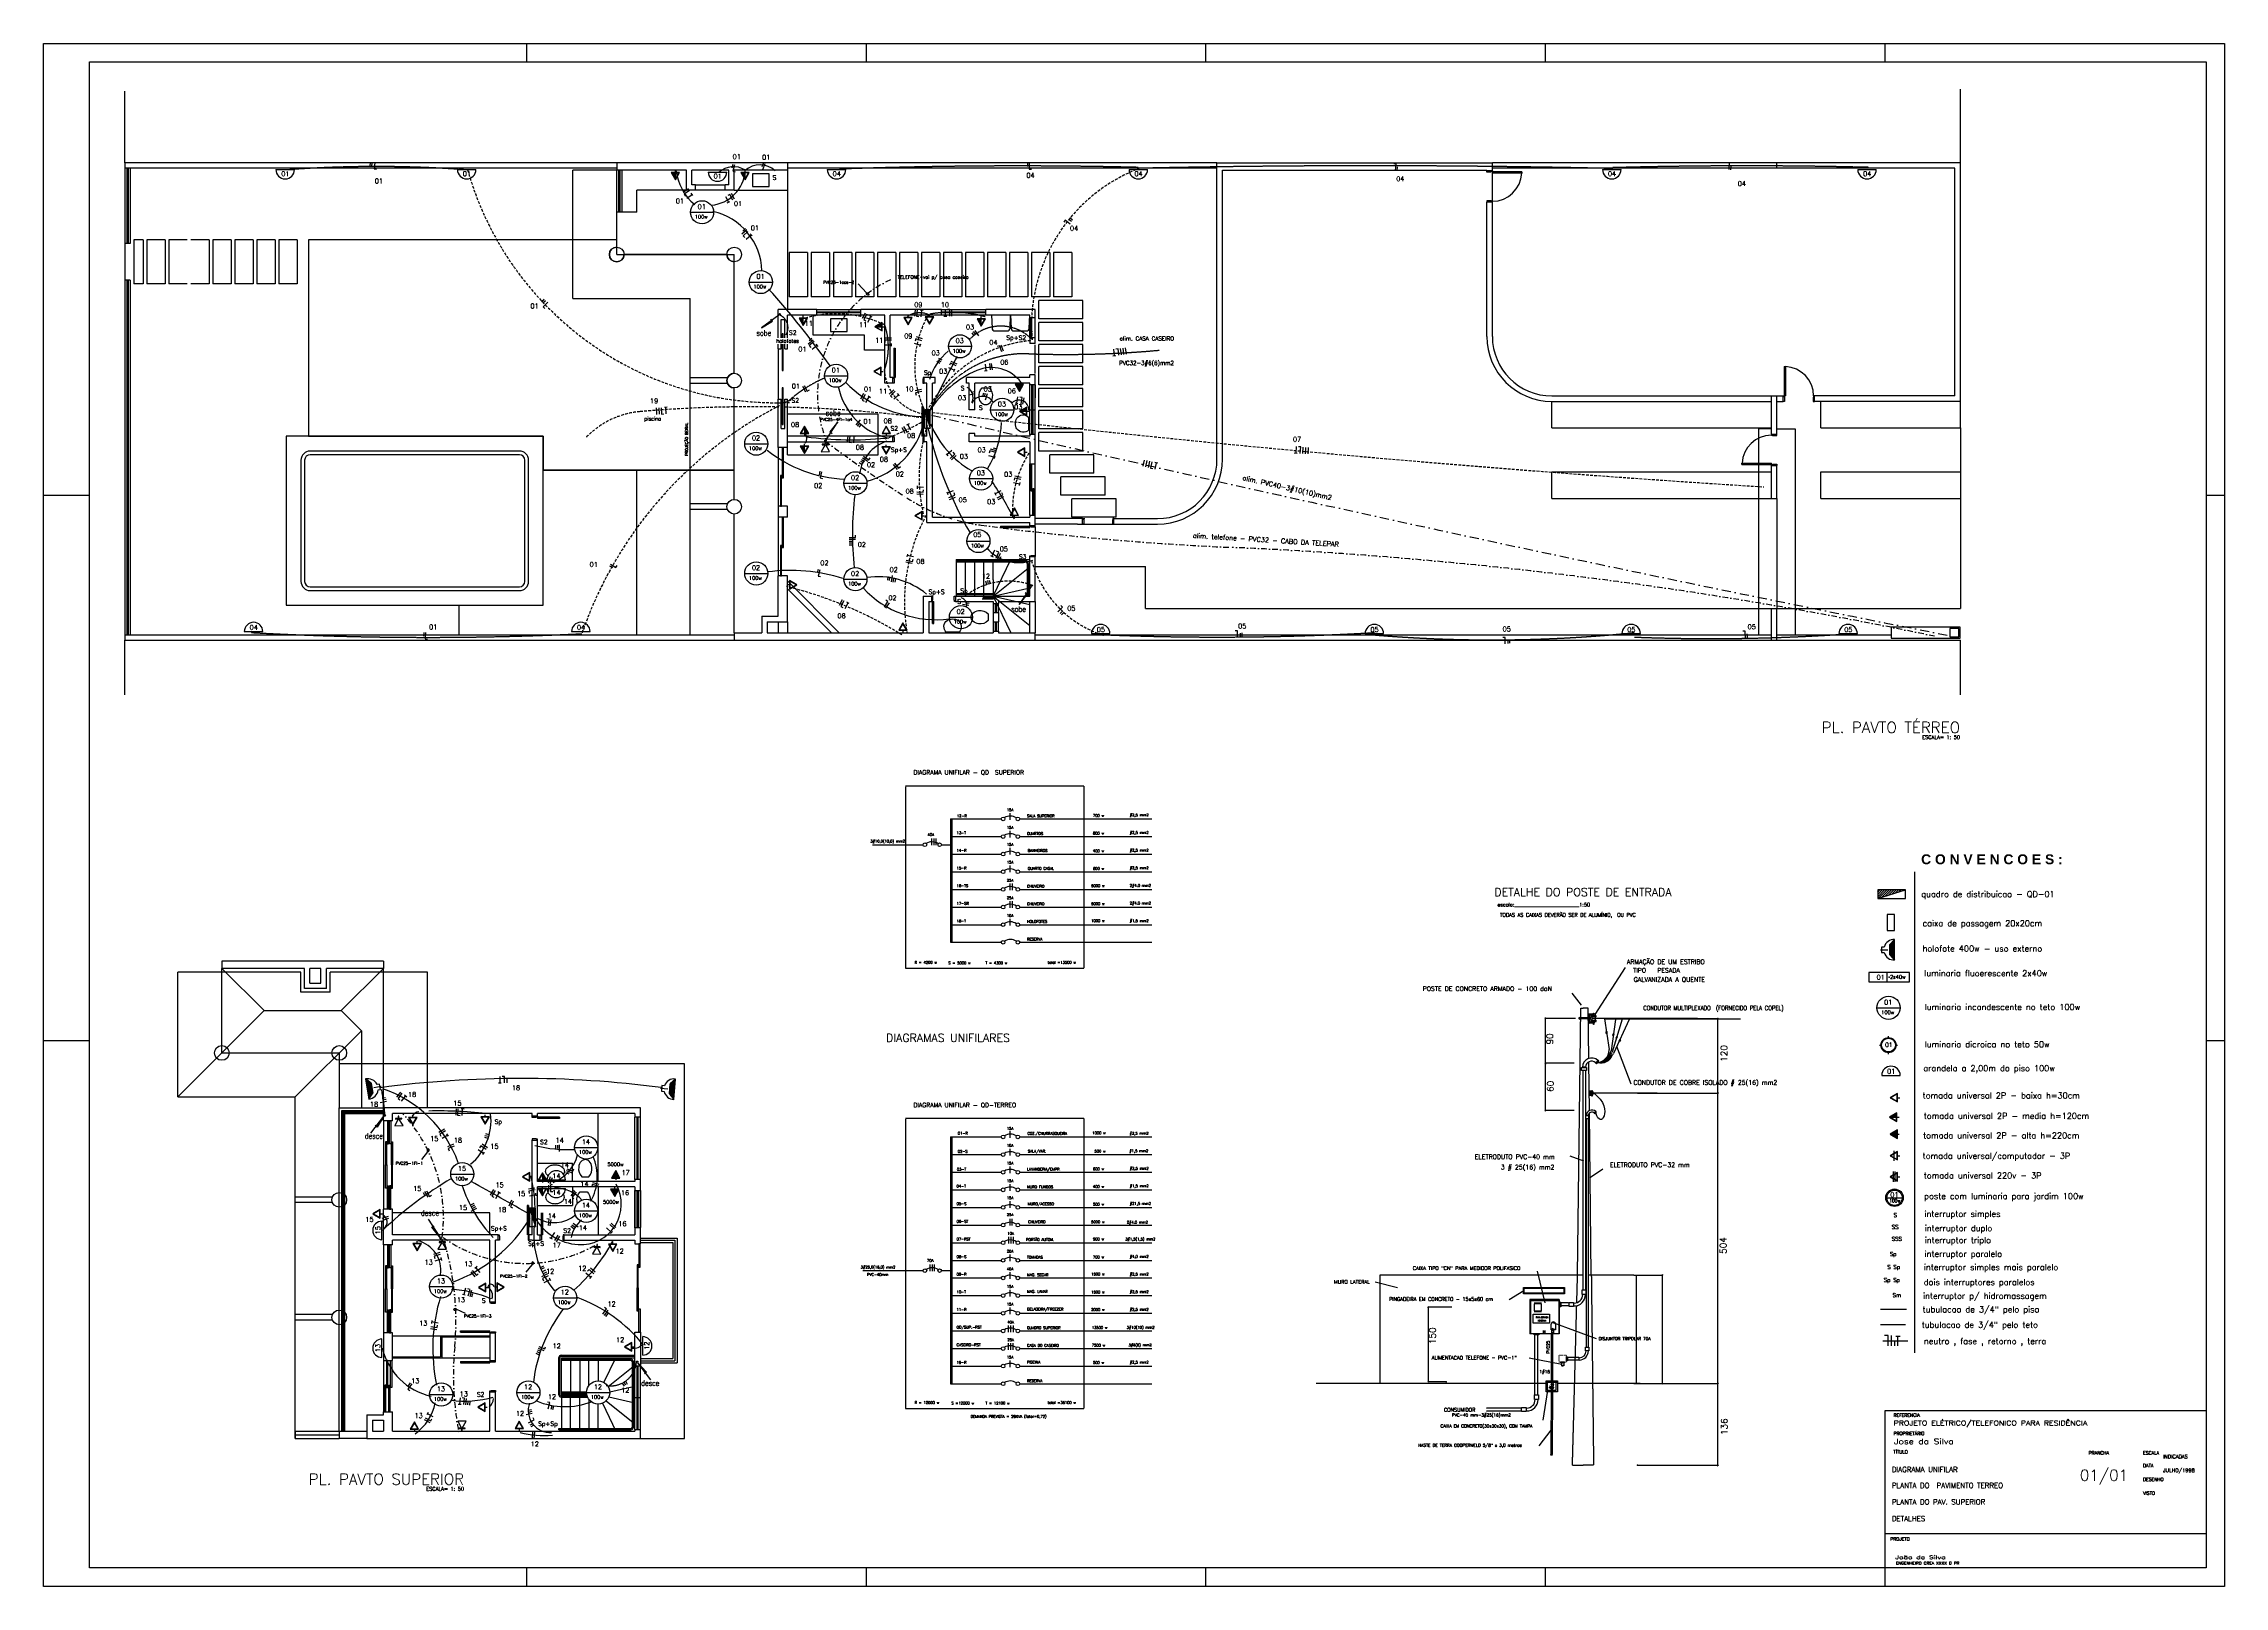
# Model space of a CAD drawing. Extents: x -435 to 5505, y -2177 to 2023.
import ezdxf
from ezdxf.enums import TextEntityAlignment as Align

# ---------------------------------------------------------------- set-up
doc = ezdxf.new("R2010")
doc.units = 0
doc.header["$MEASUREMENT"] = 0
for name, pattern in [('DASHDOT', [1, 0.5, -0.25, 0, -0.25]), ('HIDDEN', [0.375, 0.25, -0.125]), ('PONT', [2, 1, -1]), ('PONTIL', [3, 1, -2])]:
    doc.linetypes.add(name, pattern=pattern)
doc.layers.get('0').update_dxf_attribs({"linetype": 'CONTINUOUS'})
doc.layers.get('DEFPOINTS').update_dxf_attribs({"linetype": 'CONTINUOUS'})
for name, color, linetype in [('025', 2, 'CONTINUOUS'), ('05', 5, 'CONTINUOUS'), ('100', 6, 'CONTINUOUS'), ('COTAS', 1, 'CONTINUOUS'), ('ELETRI', 5, 'CONTINUOUS'), ('ELETRIN', 5, 'HIDDEN'), ('ELETRON', 5, 'CONTINUOUS'), ('INSTEL', 5, 'CONTINUOUS'), ('TELEFSU', 3, 'CONTINUOUS'), ('TEXTOS', 2, 'CONTINUOUS'), ('TXT', 7, 'CONTINUOUS')]:
    doc.layers.add(name, color=color, linetype=linetype)
doc.styles.add('ROMANS', font='romans')
doc.styles.add('SANSSERIFBOLD', font='sasb____.pfb', dxfattribs={"height": 10})
doc.styles.get("Standard").update_dxf_attribs({"font": 'romans.shx', "height": 8})

# ---------------------------------------------------------------- blocks, each defined once
blk = doc.blocks.new('TA')
at = {"layer": 'ELETRON', "linetype": 'CONTINUOUS'}
for p, q in [((0.9, 10.9), (-19.1, -0.8)), ((0, 9.3), (-17.3, -0.8)), ((-16, 0), (0, 0)), ((-15, 0.6), (0, 0.6)), ((-14.1, 1.1), (0, 1.1)), ((-13.1, 1.7), (0, 1.7)), ((-12.1, 2.2), (0, 2.2)), ((-11.2, 2.8), (0, 2.8)), ((-10.2, 3.4), (0, 3.4)), ((-9.2, 3.9), (0, 3.9)), ((-8.3, 4.5), (0, 4.5)), ((-7.3, 5.1), (0, 5.1)), ((-6.3, 5.6), (0, 5.6)), ((-5.4, 6.2), (0, 6.2)), ((-4.4, 6.8), (0, 6.8)), ((-3.4, 7.3), (0, 7.3)), ((-2.5, 7.9), (0, 7.9)), ((-1.5, 8.4), (0, 8.4)), ((-0.6, 9), (0, 9)), ((0, -10.7), (0, 9.3)), ((0.9, -12.2), (0.9, 10.9)), ((-19.1, -0.8), (0.9, -12.2)), ((-17.3, -0.8), (0, -10.7)), ((-17.3, -0.8), (5.8, -0.8)), ((-17, -0.6), (0, -0.6)), ((-16.6, -1.1), (0, -1.1)), ((-15.7, -1.7), (0, -1.7)), ((-14.7, -2.3), (0, -2.3)), ((-13.7, -2.8), (0, -2.8)), ((-12.7, -3.4), (0, -3.4)), ((-11.7, -3.9), (0, -3.9)), ((-10.7, -4.5), (0, -4.5)), ((-9.8, -5.1), (0, -5.1)), ((-8.8, -5.6), (0, -5.6)), ((-7.8, -6.2), (0, -6.2)), ((-6.8, -6.8), (0, -6.8)), ((-5.8, -7.3), (0, -7.3)), ((-4.8, -7.9), (0, -7.9)), ((-3.9, -8.4), (0, -8.4)), ((-2.9, -9), (0, -9)), ((-1.9, -9.6), (0, -9.6)), ((-0.9, -10.1), (0, -10.1))]:
    blk.add_line(p, q, dxfattribs=at)
blk = doc.blocks.new('TM')
at = {"layer": 'ELETRON', "linetype": 'CONTINUOUS'}
for p, q in [((0.9, 11.6), (-19.1, 0)), ((0, 10.1), (-17.3, 0)), ((-17.3, 0), (0, -9.9)), ((-17.3, 0), (6.8, 0)), ((-16.6, 0.4), (0, 0.4)), ((-15.7, 0.9), (0, 0.9)), ((-14.7, 1.5), (0, 1.5)), ((-13.7, 2.1), (0, 2.1)), ((-12.8, 2.6), (0, 2.6)), ((-11.8, 3.2), (0, 3.2)), ((-10.9, 3.8), (0, 3.8)), ((-9.9, 4.3), (0, 4.3)), ((-8.9, 4.9), (0, 4.9)), ((-8, 5.4), (0, 5.4)), ((-7, 6), (0, 6)), ((-6, 6.6), (0, 6.6)), ((-5.1, 7.1), (0, 7.1)), ((-4.1, 7.7), (0, 7.7)), ((-3.1, 8.3), (0, 8.3)), ((-2.2, 8.8), (0, 8.8)), ((-1.2, 9.4), (0, 9.4)), ((-0.2, 9.9), (0, 9.9)), ((0, -9.9), (0, 10.1)), ((0.9, -11.5), (0.9, 11.6)), ((-19.1, 0), (0.9, -11.5))]:
    blk.add_line(p, q, dxfattribs=at)
blk = doc.blocks.new('TB')
at = {"layer": 'ELETRON', "linetype": 'CONTINUOUS'}
for p, q in [((0.9, 11.6), (-19.1, 0)), ((0, 10.1), (-17.3, 0)), ((-17.3, 0), (0, -9.9)), ((0, -9.9), (0, 10.1)), ((0, 0), (6.8, 0)), ((0.9, -11.5), (0.9, 11.6)), ((-19.1, 0), (0.9, -11.5))]:
    blk.add_line(p, q, dxfattribs=at)
blk = doc.blocks.new('FNT')
at = {"layer": 'ELETRON', "color": 154}
for p, q in [((-8.9, 9), (-8.9, -8.5)), ((-3.6, 8.9), (-3.6, -8.6)), ((13.1, 8.9), (5.2, 8.9)), ((9.1, -8.8), (9.1, 8.9)), ((-3.6, -8.6), (2.8, -8.6))]:
    blk.add_line(p, q, dxfattribs=at)
blk = doc.blocks.new('RFNT')
at = {"layer": 'ELETRON', "color": 154}
for p, q in [((-10.3, 8.8), (-10.3, -1.1)), ((-5.2, 8.9), (-5.2, -8.6)), ((0, 8.8), (0, -8.8)), ((16.7, 8.8), (8.8, 8.8)), ((12.7, -8.9), (12.7, 8.8)), ((0, -8.8), (6.4, -8.8))]:
    blk.add_line(p, q, dxfattribs=at)
blk = doc.blocks.new('RF')
at = {"layer": 'ELETRON', "color": 154}
for p, q in [((0, 9.9), (0, 0)), ((5.1, 10), (5.1, -7.5))]:
    blk.add_line(p, q, dxfattribs=at)
blk = doc.blocks.new('RN')
at = {"layer": 'ELETRON', "color": 154}
for p, q in [((0, 9.9), (0, 0)), ((5, 9.9), (5, -7.6)), ((5, -7.6), (11.4, -7.6))]:
    blk.add_line(p, q, dxfattribs=at)
blk = doc.blocks.new('FN')
at = {"layer": 'ELETRON', "color": 154}
for p, q in [((0, 8.8), (0, -8.8)), ((5.2, 8.6), (5.2, -8.9)), ((5.2, -8.9), (11.7, -8.9))]:
    blk.add_line(p, q, dxfattribs=at)
blk = doc.blocks.new('RRR')
at = {"layer": 'ELETRON', "color": 154}
for p, q in [((-5.1, 10.2), (-5.1, 0.3)), ((0, 9.9), (0, 0)), ((5.1, 10), (5.1, 0.1))]:
    blk.add_line(p, q, dxfattribs=at)
blk = doc.blocks.new('RRF')
at = {"layer": 'ELETRON', "color": 154}
for p, q in [((-5.1, 9.7), (-5.1, -0.1)), ((0, 9.9), (0, 0)), ((5.1, 10), (5.1, -7.5))]:
    blk.add_line(p, q, dxfattribs=at)
blk = doc.blocks.new('FFFNT')
at = {"layer": 'ELETRON', "color": 154}
for p, q in [((-14.3, 8.9), (-14.3, -8.6)), ((-7.2, 8.9), (-7.2, -8.6)), ((-0.1, 8.9), (-0.1, -8.6)), ((6.7, 8.8), (6.7, -8.8)), ((23.4, 8.8), (15.4, 8.8)), ((19.4, -8.9), (19.4, 8.8)), ((6.7, -8.8), (13.1, -8.8))]:
    blk.add_line(p, q, dxfattribs=at)
blk = doc.blocks.new('RRN')
at = {"layer": 'ELETRON', "color": 154}
for p, q in [((-5.1, 9.7), (-5.1, -0.1)), ((0, 9.9), (0, 0)), ((7.5, 11.3), (7.5, -6.2)), ((7.5, -6.2), (13.9, -6.2))]:
    blk.add_line(p, q, dxfattribs=at)
blk = doc.blocks.new('RRRFN')
at = {"layer": 'ELETRON', "color": 154}
for p, q in [((-10.2, 10), (-10.2, 0.2)), ((-5.1, 9.7), (-5.1, -0.1)), ((0, 9.9), (0, 0)), ((5.1, 10), (5.1, -7.5)), ((10.1, 9.9), (10.1, -7.6)), ((10.1, -7.6), (16.5, -7.6))]:
    blk.add_line(p, q, dxfattribs=at)
blk = doc.blocks.new('RR')
at = {"layer": 'ELETRON', "color": 154}
for p, q in [((-2.9, 10.4), (-2.9, 0.5)), ((2.2, 10.1), (2.2, 0.2))]:
    blk.add_line(p, q, dxfattribs=at)
blk = doc.blocks.new('RFN')
at = {"layer": 'ELETRON', "color": 154}
for p, q in [((-5.1, 8.6), (-5.1, -1.3)), ((0, 8.8), (0, -8.8)), ((5.2, 8.6), (5.2, -8.9)), ((5.2, -8.9), (11.7, -8.9))]:
    blk.add_line(p, q, dxfattribs=at)
blk = doc.blocks.new('RRFNT')
at = {"layer": 'ELETRI', "color": 154}
for p, q in [((-12.2, 9.7), (-12.2, -0.2)), ((-6.8, 9.7), (-6.8, -0.2)), ((-1.1, 9.9), (-1.1, -7.7)), ((4.1, 9.7), (4.1, -7.8)), ((19.7, 9.7), (11.7, 9.7)), ((15.7, -8), (15.7, 9.7)), ((4.1, -7.8), (10.6, -7.8))]:
    blk.add_line(p, q, dxfattribs=at)
blk = doc.blocks.new('RRRF')
at = {"layer": 'ELETRON', "color": 154}
for p, q in [((-7.9, 10.1), (-7.9, 0.2)), ((-2.8, 9.8), (-2.8, -0.1)), ((2.3, 10), (2.3, 0.1)), ((7.4, 10.1), (7.4, -7.4))]:
    blk.add_line(p, q, dxfattribs=at)
blk = doc.blocks.new('RNT')
at = {"layer": 'ELETRON', "color": 154}
for p, q in [((-9.2, 9.7), (-9.2, -0.1)), ((-1.7, 9.7), (-1.7, -7.8)), ((15, 9.7), (7.1, 9.7)), ((11.1, -7.9), (11.1, 9.7)), ((-1.7, -7.8), (4.8, -7.8))]:
    blk.add_line(p, q, dxfattribs=at)
blk = doc.blocks.new('FFNT')
at = {"layer": 'ELETRON', "color": 154}
for p, q in [((-11.2, 8.8), (-11.2, -8.8)), ((-4.1, 8.8), (-4.1, -8.8)), ((2.7, 8.6), (2.7, -8.9)), ((19.4, 8.6), (11.4, 8.6)), ((15.4, -9.1), (15.4, 8.6)), ((2.7, -8.9), (9.1, -8.9))]:
    blk.add_line(p, q, dxfattribs=at)
blk = doc.blocks.new('FFT')
at = {"layer": 'ELETRON', "color": 154}
for p, q in [((-9.7, 8.4), (-9.7, -9.2)), ((-4.5, 8.2), (-4.5, -9.3)), ((12.2, 8.2), (4.3, 8.2)), ((8.2, -9.5), (8.2, 8.2))]:
    blk.add_line(p, q, dxfattribs=at)
blk = doc.blocks.new('TELEF')
at = {"layer": 'TELEFSU'}
for p, q in [((5.9, 0.8), (0, 0.8)), ((0, 0.8), (0, -0.8)), ((7.4, 8.6), (5.9, 8.6)), ((5.9, 8.6), (5.9, 0.8)), ((25.8, 11.5), (7.4, 0.9)), ((7.4, 0.9), (7.4, 8.6)), ((25.9, -11.5), (25.8, 11.5)), ((0, -0.8), (5.9, -0.8)), ((5.8, -0.1), (5.9, -0.1)), ((5.9, -0.8), (5.9, -8.6)), ((5.9, -8.6), (7.4, -8.6)), ((7.4, -1), (25.9, -11.5)), ((7.4, -8.6), (7.4, -1))]:
    blk.add_line(p, q, dxfattribs=at)

msp = doc.modelspace()

# ---------------------------------------------------------------- linework, layer by layer
for p, q in [((-214, 1699.4), (-214, 1894.5)), ((4786, 1049.4), (4786, 1899.3)), ((1126, 1699.4), (-214, 1699.4)), ((-214, 1699.4), (-214, 1479.4)), ((1126, 1684.4), (-214, 1684.4)), ((-208, 1684.4), (-208, 1479.4)), ((-205, 1684.4), (-205, 1479.4)), ((-199, 1684.4), (-199, 1479.4)), ((1006, 1329.4), (1006, 1679.4)), ((1126, 1679.4), (1006, 1679.4)), ((1591, 1699.4), (1126, 1699.4)), ((1126, 1699.4), (1126, 1679.4)), ((1316, 1679.4), (1126, 1679.4)), ((1126, 1564.4), (1126, 1679.4)), ((1132, 1564.4), (1132, 1679.4)), ((1135, 1564.4), (1135, 1679.4)), ((1141, 1564.4), (1141, 1679.4)), ((1316, 1624.4), (1316, 1679.4)), ((1431, 1679.4), (1331, 1679.4)), ((1331, 1639.4), (1331, 1679.4)), ((1431, 1639.4), (1431, 1679.4)), ((1591, 1679.4), (1446, 1679.4)), ((1446, 1624.4), (1446, 1679.4)), ((1541, 1669.4), (1496, 1669.4)), ((1496, 1669.4), (1496, 1634.4)), ((1541, 1634.4), (1541, 1669.4)), ((2761, 1699.4), (1591, 1699.4)), ((1591, 1699.4), (1591, 1679.4)), ((2761, 1684.4), (1591, 1684.4)), ((1591, 1679.4), (1591, 1624.4)), ((2761, 1699.4), (3511, 1699.4)), ((2761, 1679.4), (2761, 1699.4)), ((2761, 892.4), (2761, 1679.4)), ((2776, 1679.4), (3496, 1679.4)), ((2776, 892.4), (2776, 1679.4)), ((3496, 1676.9), (3496, 1679.4)), ((3511, 1676.9), (3496, 1676.9)), ((3496, 1673.4), (3496, 1676.9)), ((3507.5, 1673.4), (3496, 1673.4)), ((3507.5, 1674.4), (3507.5, 1673.4)), ((3511, 1674.4), (3507.5, 1674.4)), ((3511, 1679.4), (3511, 1699.4)), ((4286, 1699.4), (3511, 1699.4)), ((4286, 1684.4), (3511, 1684.4)), ((3511, 1676.9), (3511, 1679.4)), ((3511, 1676.9), (3511, 1674.4)), ((3591, 1674.4), (3511, 1674.4)), ((3511, 1674.4), (3511, 1670.9)), ((3511, 1594.4), (3511, 1670.9)), ((3591, 1670.9), (3511, 1670.9)), ((3591, 1674.4), (3591, 1670.9)), ((4786, 1699.4), (4286, 1699.4)), ((4286, 1684.4), (4286, 1699.4)), ((4771, 1684.4), (4286, 1684.4)), ((4771, 1064.4), (4771, 1684.4)), ((1316, 1624.4), (1181, 1624.4)), ((1181, 1564.4), (1181, 1624.4)), ((1341, 1624.4), (1316, 1624.4)), ((1341, 1639.4), (1331, 1639.4)), ((1341, 1639.4), (1421, 1639.4)), ((1341, 1624.4), (1341, 1639.4)), ((1421, 1624.4), (1341, 1624.4)), ((1421, 1624.4), (1421, 1639.4)), ((1431, 1639.4), (1421, 1639.4)), ((1446, 1624.4), (1421, 1624.4)), ((1446, 1624.4), (1591, 1624.4)), ((1496, 1634.4), (1541, 1634.4)), ((1591, 1624.4), (1591, 1299.4)), ((1181, 1564.4), (1126, 1564.4)), ((1126, 1449.4), (1126, 1564.4)), ((3496, 1595.4), (3496, 1591.9)), ((3507.5, 1595.4), (3496, 1595.4)), ((3496, 1226.4), (3496, 1591.9)), ((3511, 1591.9), (3496, 1591.9)), ((3507.5, 1594.4), (3507.5, 1595.4)), ((3511, 1594.4), (3507.5, 1594.4)), ((3511, 1591.9), (3511, 1594.4)), ((3511, 1226.4), (3511, 1591.9)), ((-189, 1489.4), (-189, 1369.4)), ((-164, 1489.4), (-189, 1489.4)), ((-164, 1489.4), (-164, 1369.4)), ((-154, 1489.4), (-154, 1369.4)), ((-104, 1489.4), (-154, 1489.4)), ((-104, 1489.4), (-104, 1369.4)), ((-94, 1489.4), (-94, 1369.4)), ((-44, 1489.4), (-94, 1489.4)), ((16, 1489.4), (-34, 1489.4)), ((16, 1489.4), (16, 1369.4)), ((26, 1489.4), (26, 1369.4)), ((76, 1489.4), (26, 1489.4)), ((76, 1489.4), (76, 1369.4)), ((86, 1489.4), (86, 1369.4)), ((136, 1489.4), (86, 1489.4)), ((136, 1489.4), (136, 1369.4)), ((146, 1489.4), (146, 1369.4)), ((196, 1489.4), (146, 1489.4)), ((196, 1489.4), (196, 1369.4)), ((206, 1489.4), (206, 1369.4)), ((256, 1489.4), (206, 1489.4)), ((256, 1489.4), (256, 1369.4)), ((1046, 1489.4), (286, 1489.4)), ((286, 1489.4), (286, 954.4)), ((1126, 1489.4), (286, 1489.4)), ((286, 1489.4), (286, 954.4)), ((1126, 1469.4), (1126, 1489.4)), ((-214, 1479.4), (-214, 1379.4)), ((-199, 1479.4), (-214, 1479.4)), ((1126, 1449.4), (1446, 1449.4)), ((1426, 1449.4), (1146, 1449.4)), ((1446, 1126.1), (1446, 1449.4)), ((1446, 1126.1), (1446, 1429.4)), ((1646, 1454.4), (1596, 1454.4)), ((1596, 1454.4), (1596, 1334.4)), ((1646, 1454.4), (1646, 1334.4)), ((1656, 1454.4), (1656, 1334.4)), ((1706, 1454.4), (1656, 1454.4)), ((1706, 1454.4), (1706, 1334.4)), ((1716, 1454.4), (1716, 1334.4)), ((1766, 1454.4), (1716, 1454.4)), ((1766, 1454.4), (1766, 1334.4)), ((1776, 1454.4), (1776, 1334.4)), ((1826, 1454.4), (1776, 1454.4)), ((1826, 1454.4), (1826, 1334.4)), ((1886, 1454.4), (1836, 1454.4)), ((1836, 1454.4), (1836, 1334.4)), ((1886, 1454.4), (1886, 1334.4)), ((1896, 1454.4), (1896, 1334.4)), ((1946, 1454.4), (1896, 1454.4)), ((1946, 1454.4), (1946, 1334.4)), ((1956, 1454.4), (1956, 1334.4)), ((2006, 1454.4), (1956, 1454.4)), ((2006, 1454.4), (2006, 1334.4)), ((2016, 1454.4), (2016, 1334.4)), ((2066, 1454.4), (2016, 1454.4)), ((2066, 1454.4), (2066, 1334.4)), ((2076, 1454.4), (2076, 1334.4)), ((2126, 1454.4), (2076, 1454.4)), ((2126, 1454.4), (2126, 1334.4)), ((2186, 1454.4), (2136, 1454.4)), ((2136, 1454.4), (2136, 1334.4)), ((2186, 1454.4), (2186, 1334.4)), ((2196, 1454.4), (2196, 1334.4)), ((2246, 1454.4), (2196, 1454.4)), ((2246, 1454.4), (2246, 1334.4)), ((2256, 1454.4), (2256, 1334.4)), ((2306, 1454.4), (2256, 1454.4)), ((2306, 1454.4), (2306, 1334.4)), ((2316, 1454.4), (2316, 1334.4)), ((2366, 1454.4), (2316, 1454.4)), ((2366, 1454.4), (2366, 1334.4)), ((-214, 1379.4), (-214, 399.4)), ((-199, 1379.4), (-214, 1379.4)), ((-208, 1379.4), (-208, 414.4)), ((-205, 1379.4), (-205, 414.4)), ((-199, 1379.4), (-199, 414.4)), ((-164, 1369.4), (-189, 1369.4)), ((-104, 1369.4), (-154, 1369.4)), ((-44, 1369.4), (-94, 1369.4)), ((16, 1369.4), (-34, 1369.4)), ((76, 1369.4), (26, 1369.4)), ((136, 1369.4), (86, 1369.4)), ((196, 1369.4), (146, 1369.4)), ((256, 1369.4), (206, 1369.4)), ((1006, 1329.4), (1326, 1329.4)), ((1326, 414.4), (1326, 1329.4)), ((1646, 1334.4), (1596, 1334.4)), ((1706, 1334.4), (1656, 1334.4)), ((1766, 1334.4), (1716, 1334.4)), ((1826, 1334.4), (1776, 1334.4)), ((1886, 1334.4), (1836, 1334.4)), ((1946, 1334.4), (1896, 1334.4)), ((2006, 1334.4), (1956, 1334.4)), ((2066, 1334.4), (2016, 1334.4)), ((2126, 1334.4), (2076, 1334.4)), ((2186, 1334.4), (2136, 1334.4)), ((2246, 1334.4), (2196, 1334.4)), ((2306, 1334.4), (2256, 1334.4)), ((2396, 1324.4), (2276, 1324.4)), ((2276, 1274.4), (2276, 1324.4)), ((2366, 1334.4), (2316, 1334.4)), ((2396, 1274.4), (2396, 1324.4)), ((1671, 1299.4), (1566, 1299.4)), ((1566, 1222.3), (1566, 1299.4)), ((1573.5, 1272.4), (1583.5, 1272.4)), ((1573.5, 1222.2), (1573.5, 1272.4)), ((1583.5, 1222.1), (1583.5, 1272.4)), ((1671, 1284.4), (1591, 1284.4)), ((1591, 1222.1), (1591, 1284.4)), ((1661, 1229.4), (1661, 1284.4)), ((1671, 1284.4), (1671, 1299.4)), ((1671, 1299.4), (1791, 1299.4)), ((1671, 1293.4), (1791, 1293.4)), ((1791, 1290.4), (1671, 1290.4)), ((1791, 1284.4), (1671, 1284.4)), ((1753.5, 1274.4), (1708.5, 1274.4)), ((1708.5, 1274.4), (1708.5, 1239.4)), ((1753.5, 1239.4), (1753.5, 1274.4)), ((1791, 1284.4), (1791, 1299.4)), ((2011, 1299.4), (1791, 1299.4)), ((1856, 1284.4), (1791, 1284.4)), ((1856, 1099.4), (1856, 1284.4)), ((1871, 1114.4), (1871, 1284.4)), ((2011, 1284.4), (1871, 1284.4)), ((2011, 1284.4), (2011, 1299.4)), ((2011, 1299.4), (2131, 1299.4)), ((2011, 1293.4), (2131, 1293.4)), ((2131, 1290.4), (2011, 1290.4)), ((2131, 1284.4), (2011, 1284.4)), ((2266, 1299.4), (2131, 1299.4)), ((2131, 1284.4), (2131, 1299.4)), ((2251, 1284.4), (2131, 1284.4)), ((2173, 1284.4), (2147, 1284.4)), ((2147, 1284.4), (2148.2, 1249.1)), ((2199, 1284.4), (2173, 1284.4)), ((2197.7, 1249.1), (2199, 1284.4)), ((2225, 1284.4), (2199, 1284.4)), ((2199, 1284.4), (2200.2, 1249.1)), ((2251, 1284.4), (2225, 1284.4)), ((2249.7, 1249.1), (2251, 1284.4)), ((2251, 1222.9), (2251, 1276.9)), ((2266, 1276.9), (2251, 1276.9)), ((2254, 1222.9), (2254, 1276.9)), ((2257, 1222.9), (2257, 1276.9)), ((2266, 1276.9), (2266, 1299.4)), ((2266, 1222.9), (2266, 1276.9)), ((2396, 1274.4), (2276, 1274.4)), ((2396, 1264.4), (2276, 1264.4)), ((2276, 1214.4), (2276, 1264.4)), ((2396, 1214.4), (2396, 1264.4)), ((1566, 1192.4), (1566, 1205.6)), ((1566, 1192.4), (1573.5, 1192.4)), ((1566, 1192.4), (1566, 1055.4)), ((1573.5, 1192.4), (1573.5, 1205.5)), ((1579.5, 1233.6), (1576.5, 1233.6)), ((1576.5, 1233.6), (1576.5, 1222.2)), ((1576.5, 1205.5), (1576.5, 1133.6)), ((1579.5, 1222.2), (1579.5, 1233.6)), ((1579.5, 1133.6), (1579.5, 1205.5)), ((1583.5, 1192.4), (1583.5, 1205.4)), ((1583.5, 1192.4), (1591, 1192.4)), ((1591, 1192.4), (1591, 1205.4)), ((1801, 1229.4), (1661, 1229.4)), ((1708.5, 1239.4), (1753.5, 1239.4)), ((1801, 1189.4), (1801, 1229.4)), ((1856, 1189.4), (1801, 1189.4)), ((1881, 1194.4), (1881, 1114.4)), ((1881, 1194.4), (1884.5, 1194.4)), ((1884.5, 1194.4), (1884.5, 1114.4)), ((2156.2, 1241.4), (2173, 1241.4)), ((2173, 1241.4), (2189.7, 1241.4)), ((2208.2, 1241.4), (2225, 1241.4)), ((2225, 1241.4), (2241.7, 1241.4)), ((2251, 1222.9), (2251, 1206.9)), ((2266, 1222.9), (2251, 1222.9)), ((2266, 1206.9), (2251, 1206.9)), ((2266, 1206.9), (2266, 1222.9)), ((2266, 1125.4), (2266, 1203.4)), ((2396, 1214.4), (2276, 1214.4)), ((2396, 1204.4), (2276, 1204.4)), ((2276, 1154.4), (2276, 1204.4)), ((2396, 1154.4), (2396, 1204.4)), ((1576.5, 1133.6), (1579.5, 1133.6)), ((2396, 1154.4), (2276, 1154.4)), ((2396, 1144.4), (2276, 1144.4)), ((2276, 1094.4), (2276, 1144.4)), ((2396, 1094.4), (2396, 1144.4)), ((4306, 1144.4), (4306, 1064.4)), ((4306, 1144.4), (4309.5, 1144.4)), ((4309.5, 1144.4), (4309.5, 1064.4)), ((1427.4, 1113.6), (1326, 1113.6)), ((1427.4, 1098.6), (1326, 1098.6)), ((1446, 861.9), (1446, 1086.1)), ((1446, 782.7), (1446, 1086.1)), ((1579.5, 1086.7), (1576.5, 1086.7)), ((1576.5, 1086.7), (1576.5, 986.7)), ((1579.5, 986.7), (1579.5, 1086.7)), ((1878.5, 1099.4), (1856, 1099.4)), ((1878.5, 1114.4), (1871, 1114.4)), ((1878.5, 1099.4), (1878.5, 1114.4)), ((1878.5, 1114.4), (1881, 1114.4)), ((1882, 1099.4), (1878.5, 1099.4)), ((1881, 1114.4), (1881, 1110.9)), ((1881, 1114.4), (1884.5, 1114.4)), ((1881, 1110.9), (1882, 1110.9)), ((1882, 1110.9), (1882, 1099.4)), ((1960, 1110.9), (1960, 1099.4)), ((1961, 1110.9), (1960, 1110.9)), ((1960, 1099.4), (1963.5, 1099.4)), ((1963.5, 1114.4), (1961, 1114.4)), ((1961, 1114.4), (1961, 1110.9)), ((1993.5, 1114.4), (1963.5, 1114.4)), ((1963.5, 1099.4), (1963.5, 1114.4)), ((1971, 1099.4), (1963.5, 1099.4)), ((1971, 954.4), (1971, 1099.4)), ((1986, 915.4), (1986, 1099.4)), ((1986, 1099.4), (1986, 1099.4)), ((1993.5, 1099.4), (1986, 1099.4)), ((1993.5, 1099.4), (1993.5, 1114.4)), ((2251, 1114.4), (2078.5, 1114.4)), ((2078.5, 1099.4), (2078.5, 1114.4)), ((2086, 1099.4), (2078.5, 1099.4)), ((2086, 1026.9), (2086, 1099.4)), ((2251, 1099.4), (2101, 1099.4)), ((2101, 1026.9), (2101, 1099.4)), ((2251, 1114.4), (2251, 1121.9)), ((2266, 1121.9), (2251, 1121.9)), ((2251, 1094.4), (2251, 1099.4)), ((2251, 959.4), (2251, 1094.4)), ((2266, 1094.4), (2251, 1094.4)), ((2257, 959.4), (2257, 1094.4)), ((2260, 959.4), (2260, 1094.4)), ((2266, 1094.4), (2266, 1121.9)), ((2266, 959.4), (2266, 1094.4)), ((2266, 1094.4), (2266, 1059.4)), ((2396, 1094.4), (2276, 1094.4)), ((2396, 1084.4), (2276, 1084.4)), ((2276, 1034.4), (2276, 1084.4)), ((2396, 1034.4), (2396, 1084.4)), ((1566, 924.4), (1566, 1055.4)), ((1566, 1055.4), (1573.5, 1055.4)), ((1573.5, 975.4), (1573.5, 1055.4)), ((1583.5, 975.4), (1583.5, 1055.4)), ((1583.5, 1055.4), (1591, 1055.4)), ((1591, 924.4), (1591, 1055.4)), ((1838.5, 1014.4), (1591, 1014.4)), ((1838.5, 954.4), (1838.5, 1014.4)), ((1957.5, 1034.4), (1957.5, 954.4)), ((1961, 1034.4), (1957.5, 1034.4)), ((1961, 1034.4), (1961, 954.4)), ((2101, 1026.9), (2086, 1026.9)), ((2251, 1026.9), (2266, 1026.9)), ((2396, 1034.4), (2276, 1034.4)), ((2396, 1024.4), (2276, 1024.4)), ((2276, 974.4), (2276, 1024.4)), ((2396, 974.4), (2396, 1024.4)), ((3673, 1064.4), (4271, 1064.4)), ((3673, 977.4), (3673, 1049.4)), ((3673, 1049.4), (4271, 1049.4)), ((4271, 959.9), (4271, 1064.4)), ((4271, 1064.4), (4286, 1064.4)), ((4286, 959.9), (4286, 1064.4)), ((4286, 1064.4), (4303.5, 1064.4)), ((4286, 959.9), (4286, 1064.4)), ((4286, 1064.4), (4303.5, 1064.4)), ((4286, 1049.4), (4303.5, 1049.4)), ((4286, 1049.4), (4303.5, 1049.4)), ((4303.5, 1049.4), (4303.5, 1064.4)), ((4303.5, 1049.4), (4303.5, 1064.4)), ((4303.5, 1064.4), (4306, 1064.4)), ((4307, 1049.4), (4303.5, 1049.4)), ((4306, 1064.4), (4306, 1060.9)), ((4306, 1064.4), (4309.5, 1064.4)), ((4306, 1060.9), (4307, 1060.9)), ((4307, 1060.9), (4307, 1049.4)), ((4385, 1060.9), (4385, 1049.4)), ((4386, 1060.9), (4385, 1060.9)), ((4385, 1049.4), (4388.5, 1049.4)), ((4388.5, 1064.4), (4386, 1064.4)), ((4386, 1064.4), (4386, 1060.9)), ((4771, 1064.4), (4388.5, 1064.4)), ((4388.5, 1049.4), (4388.5, 1064.4)), ((4786, 1049.4), (4388.5, 1049.4)), ((4406, 977.4), (4406, 1049.4)), ((4786, 977.4), (4786, 1049.4)), ((226, 954.4), (226, 494.4)), ((926, 954.4), (226, 954.4)), ((286, 954.4), (926, 954.4)), ((926, 494.4), (926, 954.4)), ((926, 954.4), (926, 861.9)), ((1573.5, 975.4), (1583.5, 975.4)), ((1576.5, 986.7), (1579.5, 986.7)), ((1838.5, 954.4), (1591, 954.4)), ((1838.5, 939.4), (1838.5, 954.4)), ((1878.5, 954.4), (1838.5, 954.4)), ((1878.5, 939.4), (1878.5, 954.4)), ((1878.5, 954.4), (1881, 954.4)), ((1881, 954.4), (1881, 950.9)), ((1881, 950.9), (1882, 950.9)), ((1882, 950.9), (1882, 939.4)), ((1961, 954.4), (1957.5, 954.4)), ((1960, 950.9), (1960, 939.4)), ((1961, 950.9), (1960, 950.9)), ((1963.5, 954.4), (1961, 954.4)), ((1961, 954.4), (1961, 950.9)), ((1971, 954.4), (1963.5, 954.4)), ((1963.5, 939.4), (1963.5, 954.4)), ((2101, 961.9), (2086, 961.9)), ((2086, 939.4), (2086, 961.9)), ((2101, 954.4), (2101, 961.9)), ((2251, 954.4), (2101, 954.4)), ((2251, 959.4), (2251, 954.4)), ((2266, 959.4), (2251, 959.4)), ((2266, 879.4), (2266, 959.4)), ((2396, 974.4), (2276, 974.4)), ((2396, 964.4), (2276, 964.4)), ((2276, 914.4), (2276, 964.4)), ((2396, 914.4), (2396, 964.4)), ((3673, 977.4), (4271, 977.4)), ((4236, 974.9), (4236, 414.4)), ((4271, 974.9), (4236, 974.9)), ((4271, 959.9), (4286, 959.9)), ((4271, 959.9), (4286, 959.9)), ((4271, 959.9), (4271, 957.4)), ((4271, 957.4), (4274.5, 957.4)), ((4274.5, 957.4), (4274.5, 956.4)), ((4274.5, 956.4), (4286, 956.4)), ((4286, 974.9), (4336, 974.9)), ((4286, 956.4), (4286, 959.9)), ((4336, 974.9), (4336, 414.4)), ((4406, 977.4), (4786, 977.4)), ((4786, 977.4), (4786, 857.4)), ((861, 914.4), (291, 914.4)), ((861, 904.4), (291, 904.4)), ((1591, 924.4), (1566, 924.4)), ((1566, 924.4), (1566, 764.4)), ((1580, 924.4), (1577, 924.4)), ((1577, 924.4), (1577, 841.4)), ((1580, 841.4), (1580, 924.4)), ((1591, 939.4), (1838.5, 939.4)), ((1591, 904.4), (1591, 924.4)), ((1591, 904.4), (1838.5, 904.4)), ((1878.5, 939.4), (1838.5, 939.4)), ((1838.5, 904.4), (1838.5, 939.4)), ((1882, 939.4), (1878.5, 939.4)), ((1960, 939.4), (1963.5, 939.4)), ((1971, 939.4), (1963.5, 939.4)), ((1971, 719.4), (1971, 939.4)), ((1986, 734.4), (1986, 934.4)), ((2251, 939.4), (2086, 939.4)), ((2251, 939.4), (2251, 879.4)), ((2396, 914.4), (2276, 914.4)), ((2426, 904.4), (2306, 904.4)), ((2306, 854.4), (2306, 904.4)), ((2426, 854.4), (2426, 904.4)), ((266, 889.4), (266, 559.4)), ((276, 889.4), (276, 559.4)), ((876, 559.4), (876, 889.4)), ((886, 559.4), (886, 889.4)), ((1046, 861.9), (926, 861.9)), ((926, 861.9), (1446, 861.9)), ((1446, 861.9), (1046, 861.9)), ((1181, 414.4), (1181, 861.9)), ((1575, 847.4), (1572, 847.4)), ((1572, 847.4), (1572, 764.4)), ((1575, 764.4), (1575, 847.4)), ((1577, 841.4), (1580, 841.4)), ((2251, 739.4), (2251, 879.4)), ((2251, 879.4), (2266, 879.4)), ((2254, 806.4), (2254, 879.4)), ((2254, 873.4), (2257, 873.4)), ((2257, 806.4), (2257, 879.4)), ((2266, 739.4), (2266, 879.4)), ((2426, 854.4), (2306, 854.4)), ((2456, 844.4), (2336, 844.4)), ((2336, 794.4), (2336, 844.4)), ((2456, 794.4), (2456, 844.4)), ((3673, 857.4), (4271, 857.4)), ((3673, 785.4), (3673, 857.4)), ((4191, 880.9), (4271, 880.9)), ((4191, 877.4), (4191, 880.9)), ((4191, 877.4), (4271, 877.4)), ((4271, 877.4), (4271, 880.9)), ((4271, 874.9), (4271, 877.4)), ((4271, 877.4), (4274.5, 877.4)), ((4271, 785.4), (4271, 874.9)), ((4271, 874.9), (4286, 874.9)), ((4274.5, 878.4), (4286, 878.4)), ((4274.5, 877.4), (4274.5, 878.4)), ((4286, 878.4), (4286, 874.9)), ((4286, 785.4), (4286, 874.9)), ((4406, 857.4), (4786, 857.4)), ((4406, 785.4), (4406, 857.4)), ((4786, 857.4), (4786, 785.4)), ((2254, 812.4), (2257, 812.4)), ((2254, 806.4), (2257, 806.4)), ((2259, 812.4), (2262, 812.4)), ((2259, 739.4), (2259, 812.4)), ((2259, 806.4), (2262, 806.4)), ((2262, 739.4), (2262, 812.4)), ((2456, 794.4), (2336, 794.4)), ((2486, 784.4), (2366, 784.4)), ((2366, 734.4), (2366, 784.4)), ((2486, 734.4), (2486, 784.4)), ((3673, 785.4), (4271, 785.4)), ((4271, 785.4), (4286, 785.4)), ((4286, 785.4), (4286, 485.4)), ((4406, 785.4), (4786, 785.4)), ((4786, 785.4), (4786, 485.4)), ((1427.4, 770.2), (1326, 770.2)), ((1427.4, 755.2), (1326, 755.2)), ((1446, 419.4), (1446, 742.7)), ((1566, 764.4), (1566, 734.4)), ((1591, 764.4), (1566, 764.4)), ((1591, 734.4), (1566, 734.4)), ((1566, 734.4), (1566, 574.4)), ((1572, 764.4), (1575, 764.4)), ((1580, 734.4), (1577, 734.4)), ((1577, 734.4), (1577, 651.4)), ((1580, 651.4), (1580, 734.4)), ((1591, 734.4), (1591, 764.4)), ((1971, 719.4), (2251, 719.4)), ((1986, 734.4), (2251, 734.4)), ((2251, 739.4), (2251, 734.4)), ((2251, 739.4), (2266, 739.4)), ((2251, 711.9), (2251, 719.4)), ((2259, 745.4), (2262, 745.4)), ((2266, 711.9), (2266, 739.4)), ((2394.6, 730.4), (2266, 730.4)), ((2381, 715.4), (2266, 715.4)), ((2486, 734.4), (2366, 734.4)), ((2381, 715.4), (2599, 715.4)), ((2394.6, 715.4), (2394.6, 730.4)), ((2394.6, 730.4), (2397.1, 730.4)), ((2398.1, 715.4), (2394.6, 715.4)), ((2397.1, 730.4), (2397.1, 726.9)), ((2397.1, 730.4), (2400.6, 730.4)), ((2397.1, 726.9), (2398.1, 726.9)), ((2398.1, 726.9), (2398.1, 715.4)), ((2476.1, 726.9), (2476.1, 715.4)), ((2477.1, 726.9), (2476.1, 726.9)), ((2476.1, 715.4), (2479.6, 715.4)), ((2479.6, 730.4), (2477.1, 730.4)), ((2477.1, 730.4), (2477.1, 726.9)), ((2479.6, 730.4), (2599, 730.4)), ((2479.6, 715.4), (2479.6, 730.4)), ((1575, 657.4), (1572, 657.4)), ((1572, 657.4), (1572, 574.4)), ((1575, 574.4), (1575, 657.4)), ((2171, 709.4), (2251, 709.4)), ((2171, 709.4), (2171, 705.9)), ((2171, 705.9), (2251, 705.9)), ((2251, 711.9), (2266, 711.9)), ((2251, 711.9), (2251, 709.4)), ((2251, 709.4), (2254.5, 709.4)), ((2251, 709.4), (2251, 705.9)), ((2254.5, 709.4), (2254.5, 708.4)), ((2254.5, 708.4), (2266, 708.4)), ((2266, 708.4), (2266, 711.9)), ((2266, 708.4), (2266, 630.4)), ((1577, 651.4), (1580, 651.4)), ((2051, 619.4), (2251, 619.4)), ((2051, 619.4), (2051, 519.4)), ((2051, 615.4), (2240, 615.4)), ((2051, 612.4), (2240, 612.4)), ((2076, 519.4), (2076, 619.4)), ((2101, 519.4), (2101, 619.4)), ((2126, 519.4), (2126, 619.4)), ((2151, 563.5), (2151, 619.4)), ((2151, 519.4), (2199.1, 619.4)), ((2151, 519.4), (2251, 599.1)), ((2244, 608.4), (2244, 519.4)), ((2247, 608.4), (2247, 519.4)), ((2251, 626.9), (2251, 629.4)), ((2251, 629.4), (2254.5, 629.4)), ((2251, 626.9), (2266, 626.9)), ((2251, 519.4), (2251, 626.9)), ((2254.5, 630.4), (2266, 630.4)), ((2254.5, 629.4), (2254.5, 630.4)), ((2266, 630.4), (2266, 626.9)), ((2266, 504.4), (2266, 626.9)), ((2266, 600.4), (2566, 600.4)), ((2566, 485.4), (2566, 600.4)), ((291, 544.4), (861, 544.4)), ((1566, 464.4), (1566, 574.4)), ((1591, 574.4), (1566, 574.4)), ((1572, 574.4), (1575, 574.4)), ((1591, 449.4), (1591, 574.4)), ((1591, 560.6), (1732.2, 419.4)), ((1591, 539.4), (1711, 419.4)), ((2151, 563.5), (2151, 519.4)), ((2151, 519.4), (2251, 542.2)), ((226, 494.4), (926, 494.4)), ((291, 534.4), (861, 534.4)), ((696, 494.4), (696, 414.4)), ((1961, 519.4), (1983.5, 519.4)), ((1961, 519.4), (1961, 419.4)), ((1976, 504.4), (1983.5, 504.4)), ((1976, 504.4), (1976, 419.4)), ((1983.5, 519.4), (1983.5, 504.4)), ((1987, 519.4), (1983.5, 519.4)), ((1983.5, 504.4), (1986, 504.4)), ((1986, 504.4), (1986, 507.9)), ((1986, 507.9), (1987, 507.9)), ((1986, 444.4), (1986, 504.4)), ((1986, 504.4), (1989.5, 504.4)), ((1987, 507.9), (1987, 519.4)), ((1989.5, 444.4), (1989.5, 504.4)), ((2045, 519.4), (2048.5, 519.4)), ((2045, 507.9), (2045, 519.4)), ((2046, 507.9), (2045, 507.9)), ((2046, 504.4), (2046, 507.9)), ((2048.5, 504.4), (2046, 504.4)), ((2048.5, 519.4), (2048.5, 504.4)), ((2048.5, 519.4), (2251, 519.4)), ((2048.5, 504.4), (2151, 504.4)), ((2051, 526.4), (2151, 526.4)), ((2051, 523.4), (2151, 523.4)), ((2121.4, 512.4), (2151, 512.4)), ((2123.2, 515.4), (2151, 515.4)), ((2151, 519.4), (2251, 496.6)), ((2151, 519.4), (2251, 439.7)), ((2151, 519.4), (2199.1, 419.4)), ((2151, 504.4), (2151, 499.4)), ((2151, 499.4), (2166, 499.4)), ((2151, 499.4), (2151, 474.4)), ((2157, 499.4), (2157, 474.4)), ((2160, 474.4), (2160, 499.4)), ((2166, 504.4), (2166, 499.4)), ((2166, 504.4), (2266, 504.4)), ((2166, 474.4), (2166, 499.4)), ((2251, 419.4), (2251, 504.4)), ((2266, 504.4), (2266, 419.4)), ((2566, 485.4), (4271, 485.4)), ((4271, 485.4), (4286, 485.4)), ((4271, 399.4), (4271, 485.4)), ((4286, 485.4), (4786, 485.4)), ((4286, 399.4), (4286, 485.4)), ((1446, 419.4), (1521, 419.4)), ((1446, 419.4), (1446, 399.4)), ((1521, 464.4), (1566, 464.4)), ((1521, 464.4), (1521, 419.4)), ((1536, 449.4), (1536, 419.4)), ((1536, 449.4), (1566, 449.4)), ((1536, 419.4), (1591, 419.4)), ((1566, 449.4), (1566, 419.4)), ((1566, 449.4), (1591, 449.4)), ((1591, 449.4), (1591, 419.4)), ((1591, 419.4), (1961, 419.4)), ((1976, 419.4), (2151, 419.4)), ((1986, 444.4), (1989.5, 444.4)), ((2151, 474.4), (2166, 474.4)), ((2151, 474.4), (2151, 449.4)), ((2151, 449.4), (2166, 449.4)), ((2151, 449.4), (2151, 424.4)), ((2151, 424.4), (2166, 424.4)), ((2151, 424.4), (2151, 419.4)), ((2157, 449.4), (2157, 424.4)), ((2160, 424.4), (2160, 449.4)), ((2166, 474.4), (2166, 449.4)), ((2166, 424.4), (2166, 449.4)), ((2166, 424.4), (2166, 419.4)), ((2166, 419.4), (2266, 419.4)), ((2266, 399.4), (2266, 419.4)), ((-214, 414.4), (1446, 414.4)), ((-214, 399.4), (1446, 399.4)), ((-214, 250.9), (-214, 399.4)), ((1446, 399.4), (2266, 399.4)), ((2266, 414.4), (4271, 414.4)), ((2266, 399.4), (4271, 399.4)), ((4271, 399.4), (4286, 399.4)), ((4286, 414.4), (4597.4, 414.4)), ((4286, 399.4), (4786, 399.4)), ((4785.7, 414.4), (4786, 414.4)), ((4786, 250.9), (4786, 399.4)), ((4661.8, -1540.9), (4661.8, -231.3)), ((490.4, -474.2), (50.4, -474.2)), ((50.4, -474.2), (50.4, -494.2)), ((490.4, -474.2), (490.4, -494.2)), ((-69.6, -844.2), (-69.6, -504.2)), ((265.4, -504.2), (-69.6, -504.2)), ((275.4, -494.2), (50.4, -494.2)), ((50.4, -494.2), (165.4, -609.2)), ((50.4, -504.2), (50.4, -494.2)), ((50.4, -724.2), (50.4, -504.2)), ((265.4, -559.2), (265.4, -504.2)), ((275.4, -549.2), (275.4, -494.2)), ((320.4, -494.2), (290.4, -494.2)), ((290.4, -534.2), (290.4, -494.2)), ((290.4, -534.2), (320.4, -534.2)), ((320.4, -534.2), (320.4, -494.2)), ((335.4, -549.2), (335.4, -494.2)), ((490.4, -494.2), (335.4, -494.2)), ((610.4, -504.2), (345.4, -504.2)), ((345.4, -559.2), (345.4, -504.2)), ((490.4, -494.2), (375.4, -609.2)), ((490.4, -874.2), (490.4, -494.2)), ((610.4, -874.2), (610.4, -504.2)), ((345.4, -559.2), (265.4, -559.2)), ((335.4, -549.2), (275.4, -549.2)), ((-69.6, -844.2), (165.4, -609.2)), ((165.4, -609.2), (375.4, -609.2)), ((430.4, -664.2), (375.4, -609.2)), ((3818.6, -631), (3782.1, -631)), ((3816.3, -631.2), (3829.4, -714.6)), ((3846.4, -633.3), (3834.7, -718.4)), ((3864.2, -632.3), (3837.6, -722)), ((3883.6, -633.3), (3841, -726.1)), ((250.4, -844.2), (430.4, -664.2)), ((430.4, -664.2), (430.4, -874.2)), ((3821.2, -666.3), (3822.6, -666.3)), ((3821.2, -671.2), (3821.2, -666.3)), ((3822.6, -671.2), (3821.2, -671.2)), ((3821.4, -666.3), (3822.9, -666.3)), ((3821.4, -671.2), (3821.4, -666.3)), ((3822.9, -671.2), (3821.4, -671.2)), ((3822.6, -666.3), (3822.6, -671.2)), ((3822.9, -666.3), (3822.9, -671.2)), ((3839.3, -676.6), (3840.4, -671.9)), ((3840.7, -677), (3839.3, -676.6)), ((3840.4, -671.9), (3841.8, -672.2)), ((3841.8, -672.2), (3840.7, -677)), ((3848.1, -684.3), (3849.7, -679.7)), ((3849.5, -684.8), (3848.1, -684.3)), ((3851.1, -680.1), (3849.5, -684.8)), ((3849.7, -679.7), (3851.1, -680.1)), ((3856.5, -692.2), (3858.5, -687.8)), ((3857.8, -692.8), (3856.5, -692.2)), ((3859.8, -688.4), (3857.8, -692.8)), ((3858.5, -687.8), (3859.8, -688.4)), ((50.4, -724.2), (370.4, -724.2)), ((370.4, -724.2), (370.4, -874.2)), ((1310.4, -754.2), (370.4, -754.2)), ((1310.4, -1774.2), (1310.4, -754.2)), ((3754, -763.6), (3767.8, -763.6)), ((3754, -772.5), (3754, -763.6)), ((3766.1, -763.1), (3755.6, -763.1)), ((3767.8, -763.6), (3767.8, -772.5)), ((3799.5, -743.6), (3792, -751.8)), ((3792.9, -752.7), (3792, -751.8)), ((3800.4, -744.5), (3792.9, -752.7)), ((3793.6, -752), (3794.3, -752.7)), ((3800.4, -748.1), (3796.2, -752.6)), ((3800.4, -744.5), (3799.5, -743.6)), ((3799.5, -745.5), (3800.3, -746.2)), ((3767.8, -772.5), (3754, -772.5)), ((3757.1, -772.5), (3757.1, -1369.4)), ((3764.8, -772.5), (3764.8, -1369.4)), ((3784.4, -831.3), (3796, -840.9)), ((-69.6, -844.2), (250.4, -844.2)), ((250.4, -1774.2), (250.4, -844.2)), ((370.4, -1754.2), (370.4, -874.2)), ((370.4, -874.2), (490.4, -874.2)), ((377.4, -1754.2), (377.4, -881.2)), ((377.4, -881.2), (490.4, -881.2)), ((378.6, -1754.2), (378.6, -882.4)), ((378.6, -882.4), (490.4, -882.4)), ((380.1, -1754.2), (380.1, -883.9)), ((380.1, -883.9), (490.4, -883.9)), ((382.7, -1754.2), (382.7, -886.5)), ((382.7, -886.5), (490.4, -886.5)), ((384.2, -1754.2), (384.2, -888)), ((384.2, -888), (490.4, -888)), ((385.4, -1754.2), (385.4, -889.2)), ((385.4, -889.2), (490.4, -889.2)), ((1190.4, -874.2), (490.4, -874.2)), ((490.4, -909.2), (490.4, -874.2)), ((895.4, -889.2), (515.4, -889.2)), ((515.4, -909.2), (515.4, -889.2)), ((895.4, -896.7), (895.4, -889.2)), ((910.4, -896.7), (910.4, -889.2)), ((1175.4, -889.2), (910.4, -889.2)), ((1075.4, -1074.2), (1075.4, -889.2)), ((1175.4, -889.2), (1175.4, -899.2)), ((1190.4, -899.2), (1190.4, -874.2)), ((3959.8, -833.5), (3780, -833.5)), ((3793.4, -883.3), (3788.7, -888.4)), ((3789.3, -889), (3788.7, -888.4)), ((3794, -883.8), (3789.3, -889)), ((3789.7, -888.5), (3790.2, -888.9)), ((3793.9, -886.1), (3791.3, -888.9)), ((3795.5, -895.4), (3792.5, -887.8)), ((3794, -883.8), (3793.4, -883.3)), ((3793.4, -884.5), (3793.9, -884.9)), ((3804.7, -850.4), (3810.9, -859.5)), ((3810.9, -859.5), (3814.8, -868.2)), ((3814.8, -868.2), (3816.9, -876.3)), ((3816.8, -890.3), (3815.3, -895.8)), ((3816.9, -876.3), (3817.4, -883.7)), ((490.4, -909.2), (490.4, -1149.2)), ((515.4, -909.2), (490.4, -909.2)), ((504.4, -909.2), (501.4, -909.2)), ((501.4, -909.2), (501.4, -972.2)), ((504.4, -972.2), (504.4, -909.2)), ((507.4, -972.2), (507.4, -909.2)), ((507.4, -909.2), (510.4, -909.2)), ((510.4, -909.2), (510.4, -972.2)), ((910.4, -896.7), (895.4, -896.7)), ((895.4, -900.2), (895.4, -896.7)), ((906.9, -900.2), (895.4, -900.2)), ((910.4, -899.2), (906.9, -899.2)), ((906.9, -899.2), (906.9, -900.2)), ((910.4, -896.7), (910.4, -899.2)), ((970.4, -899.2), (910.4, -899.2)), ((910.4, -899.2), (910.4, -902.7)), ((970.4, -902.7), (910.4, -902.7)), ((970.4, -899.2), (970.4, -902.7)), ((1175.4, -1069.2), (1175.4, -899.2)), ((1190.4, -899.2), (1175.4, -899.2)), ((1190.4, -899.2), (1175.4, -899.2)), ((1181.4, -1069.2), (1181.4, -899.2)), ((1184.4, -1069.2), (1184.4, -899.2)), ((1190.4, -1069.2), (1190.4, -899.2)), ((3772.5, -895.4), (3765.9, -895.4)), ((3765.9, -903.6), (3765.9, -895.4)), ((3772.5, -903.6), (3765.9, -903.6)), ((3766.4, -903.6), (3766.4, -1525.3)), ((3771.9, -903.6), (3771.9, -1525.3)), ((3772.5, -895.3), (3772.5, -903.6)), ((3798.6, -900.7), (3795.5, -895.4)), ((3801.7, -904.1), (3798.6, -900.7)), ((3804.9, -905.6), (3801.7, -904.1)), ((3807.9, -905.3), (3804.9, -905.6)), ((3810.7, -903.5), (3807.9, -905.3)), ((3813.2, -900.3), (3810.7, -903.5)), ((3815.3, -895.8), (3813.2, -900.3)), ((499.4, -966.2), (496.4, -966.2)), ((496.4, -966.2), (496.4, -1029.2)), ((499.4, -1029.2), (499.4, -966.2)), ((501.4, -972.2), (504.4, -972.2)), ((510.4, -972.2), (507.4, -972.2)), ((512.4, -1029.2), (512.4, -966.2)), ((512.4, -966.2), (515.4, -966.2)), ((515.4, -966.2), (515.4, -1029.2)), ((895.4, -958.2), (895.4, -961.7)), ((906.9, -958.2), (895.4, -958.2)), ((895.4, -961.7), (910.4, -961.7)), ((895.4, -1207.6), (895.4, -961.7)), ((906.9, -959.2), (906.9, -958.2)), ((910.4, -959.2), (906.9, -959.2)), ((910.4, -961.7), (910.4, -959.2)), ((910.4, -1074.2), (910.4, -961.7)), ((496.4, -1029.2), (499.4, -1029.2)), ((496.4, -1029.2), (499.4, -1029.2)), ((496.4, -1092.2), (496.4, -1029.2)), ((499.4, -1029.2), (499.4, -1092.2)), ((515.4, -1029.2), (512.4, -1029.2)), ((515.4, -1029.2), (512.4, -1029.2)), ((512.4, -1029.2), (512.4, -1092.2)), ((515.4, -1092.2), (515.4, -1029.2)), ((910.4, -1024.2), (1005.4, -1024.2)), ((1005.4, -1074.2), (1005.4, -1024.2)), ((1175.4, -1069.2), (1175.4, -1074.2)), ((1190.4, -1069.2), (1175.4, -1069.2)), ((1190.4, -1104.2), (1190.4, -1069.2)), ((351.8, -1116.7), (250.4, -1116.7)), ((499.4, -1092.2), (496.4, -1092.2)), ((501.4, -1086.2), (504.4, -1086.2)), ((501.4, -1149.2), (501.4, -1086.2)), ((504.4, -1086.2), (504.4, -1149.2)), ((510.4, -1086.2), (507.4, -1086.2)), ((507.4, -1086.2), (507.4, -1149.2)), ((510.4, -1149.2), (510.4, -1086.2)), ((512.4, -1092.2), (515.4, -1092.2)), ((895.4, -1209.2), (895.4, -1074.2)), ((1175.4, -1074.2), (910.4, -1074.2)), ((1175.4, -1089.2), (910.4, -1089.2)), ((910.4, -1203.9), (910.4, -1089.2)), ((910.4, -1203.9), (910.4, -1089.2)), ((1005.4, -1089.2), (1005.4, -1139.2)), ((1075.4, -1089.2), (1075.4, -1219.2)), ((1175.4, -1089.2), (1175.4, -1099.2)), ((1175.4, -1099.2), (1175.4, -1199.2)), ((1175.4, -1099.2), (1190.4, -1099.2)), ((1175.4, -1200.2), (1175.4, -1099.2)), ((1181.4, -1099.2), (1181.4, -1199.2)), ((1181.4, -1200.2), (1181.4, -1099.2)), ((1184.4, -1099.2), (1184.4, -1199.2)), ((1184.4, -1200.2), (1184.4, -1099.2)), ((1190.4, -1099.2), (1190.4, -1199.2)), ((1190.4, -1200.2), (1190.4, -1099.2)), ((351.8, -1131.7), (250.4, -1131.7)), ((490.4, -1246.7), (490.4, -1149.2)), ((515.4, -1149.2), (490.4, -1149.2)), ((504.4, -1149.2), (501.4, -1149.2)), ((507.4, -1149.2), (510.4, -1149.2)), ((515.4, -1219.2), (515.4, -1149.2)), ((780.4, -1159.2), (515.4, -1159.2)), ((780.4, -1219.2), (780.4, -1159.2)), ((881.9, -1139.2), (881.9, -1219.2)), ((885.4, -1139.2), (881.9, -1139.2)), ((885.4, -1139.2), (885.4, -1219.2)), ((910.4, -1139.2), (1005.4, -1139.2)), ((920.4, -1159.2), (920.4, -1219.2)), ((923.9, -1159.3), (923.9, -1219.2)), ((515.4, -1246.7), (490.4, -1246.7)), ((490.4, -1246.7), (490.4, -1486.7)), ((504.4, -1246.7), (501.4, -1246.7)), ((501.4, -1246.7), (501.4, -1309.7)), ((504.4, -1309.7), (504.4, -1246.7)), ((507.4, -1309.7), (507.4, -1246.7)), ((507.4, -1246.7), (510.4, -1246.7)), ((510.4, -1246.7), (510.4, -1309.7)), ((802.9, -1219.2), (515.4, -1219.2)), ((780.4, -1234.2), (515.4, -1234.2)), ((515.4, -1246.7), (515.4, -1234.2)), ((780.4, -1401.7), (780.4, -1234.2)), ((795.4, -1401.7), (795.4, -1234.2)), ((802.9, -1234.2), (795.4, -1234.2)), ((802.9, -1234.2), (802.9, -1219.2)), ((802.9, -1219.2), (805.4, -1219.2)), ((806.4, -1234.2), (802.9, -1234.2)), ((805.4, -1219.2), (805.4, -1222.7)), ((805.4, -1222.7), (806.4, -1222.7)), ((806.4, -1222.7), (806.4, -1234.2)), ((885.4, -1219.2), (881.9, -1219.2)), ((884.4, -1222.7), (884.4, -1234.2)), ((885.4, -1222.7), (884.4, -1222.7)), ((884.4, -1234.2), (887.9, -1234.2)), ((887.9, -1219.2), (885.4, -1219.2)), ((885.4, -1219.2), (885.4, -1222.7)), ((887.9, -1234.2), (887.9, -1219.2)), ((895.4, -1219.2), (887.9, -1219.2)), ((895.4, -1234.2), (887.9, -1234.2)), ((895.4, -1219.2), (895.4, -1194.5)), ((895.4, -1234.2), (917.9, -1234.2)), ((910.4, -1219.2), (910.4, -1203.8)), ((910.4, -1219.2), (917.9, -1219.2)), ((917.9, -1234.2), (917.9, -1219.2)), ((917.9, -1219.2), (920.4, -1219.2)), ((921.4, -1234.2), (917.9, -1234.2)), ((920.4, -1219.2), (920.4, -1222.7)), ((920.4, -1219.2), (923.9, -1219.2)), ((920.4, -1222.7), (921.4, -1222.7)), ((921.4, -1222.7), (921.4, -1234.2)), ((979.4, -1222.7), (979.4, -1234.2)), ((980.4, -1222.7), (979.4, -1222.7)), ((979.4, -1234.2), (982.9, -1234.2)), ((980.4, -1219.2), (980.4, -1222.7)), ((982.9, -1219.2), (980.4, -1219.2)), ((982.9, -1234.2), (982.9, -1219.2)), ((982.9, -1219.2), (1175.4, -1219.2)), ((982.9, -1234.2), (1175.4, -1234.2)), ((1175.4, -1199.2), (1175.4, -1219.2)), ((1175.4, -1199.2), (1190.4, -1199.2)), ((1175.4, -1234.2), (1175.4, -1244.2)), ((1175.4, -1244.2), (1190.4, -1244.2)), ((1189.4, -1244.2), (1186.4, -1244.2)), ((1186.4, -1244.2), (1186.4, -1307.2)), ((1189.4, -1307.2), (1189.4, -1244.2)), ((1190.4, -1244.2), (1190.4, -1199.2)), ((1190.4, -1228.2), (1290.4, -1228.2)), ((1190.4, -1234.2), (1284.4, -1234.2)), ((1190.4, -1240.2), (1278.4, -1240.2)), ((1278.4, -1240.2), (1278.4, -1556.2)), ((1284.4, -1234.2), (1284.4, -1562.2)), ((1290.4, -1228.2), (1290.4, -1568.2)), ((499.4, -1303.7), (496.4, -1303.7)), ((496.4, -1303.7), (496.4, -1366.7)), ((499.4, -1366.7), (499.4, -1303.7)), ((512.4, -1366.7), (512.4, -1303.7)), ((512.4, -1303.7), (515.4, -1303.7)), ((515.4, -1303.7), (515.4, -1366.7)), ((1184.4, -1301.2), (1181.4, -1301.2)), ((1181.4, -1301.2), (1181.4, -1364.2)), ((1184.4, -1364.2), (1184.4, -1301.2)), ((501.4, -1309.7), (504.4, -1309.7)), ((510.4, -1309.7), (507.4, -1309.7)), ((1181.4, -1364.2), (1184.4, -1364.2)), ((1181.4, -1364.2), (1184.4, -1364.2)), ((1181.4, -1427.2), (1181.4, -1364.2)), ((1184.4, -1364.2), (1184.4, -1427.2)), ((1186.4, -1307.2), (1189.4, -1307.2)), ((3192.1, -1347.8), (3253.1, -1362.6)), ((3204.8, -1329.4), (3204.8, -1623.7)), ((3595.6, -1363.2), (3707.4, -1363.2)), ((3595.6, -1379.8), (3595.6, -1363.2)), ((3597.3, -1364.8), (3705.8, -1364.8)), ((3597.3, -1378.2), (3597.3, -1364.8)), ((3655, -1404.4), (3634.3, -1318)), ((3705.8, -1364.8), (3705.8, -1378.2)), ((3707.4, -1363.2), (3707.4, -1379.8)), ((496.4, -1366.7), (499.4, -1366.7)), ((496.4, -1366.7), (499.4, -1366.7)), ((496.4, -1429.7), (496.4, -1366.7)), ((499.4, -1366.7), (499.4, -1429.7)), ((501.4, -1423.7), (504.4, -1423.7)), ((501.4, -1486.7), (501.4, -1423.7)), ((504.4, -1423.7), (504.4, -1486.7)), ((510.4, -1423.7), (507.4, -1423.7)), ((507.4, -1423.7), (507.4, -1486.7)), ((510.4, -1486.7), (510.4, -1423.7)), ((515.4, -1366.7), (512.4, -1366.7)), ((515.4, -1366.7), (512.4, -1366.7)), ((512.4, -1366.7), (512.4, -1429.7)), ((515.4, -1429.7), (515.4, -1366.7)), ((780.4, -1401.7), (795.4, -1401.7)), ((780.4, -1401.7), (780.4, -1404.2)), ((780.4, -1404.2), (783.9, -1404.2)), ((783.9, -1404.2), (783.9, -1405.2)), ((783.9, -1405.2), (795.4, -1405.2)), ((795.4, -1405.2), (795.4, -1401.7)), ((1186.4, -1421.2), (1189.4, -1421.2)), ((1186.4, -1484.2), (1186.4, -1421.2)), ((1189.4, -1421.2), (1189.4, -1484.2)), ((3596.4, -1372.2), (3556.6, -1396.3)), ((3707.4, -1379.8), (3595.6, -1379.8)), ((3705.8, -1378.2), (3597.3, -1378.2)), ((3644.9, -1405.5), (3625.3, -1405.5)), ((3644.9, -1407.1), (3625.3, -1407.1)), ((3625.3, -1407.1), (3625.3, -1426.7)), ((3644.9, -1426.7), (3644.9, -1407.1)), ((3719.9, -1414.7), (3719.9, -1403.9)), ((3719.9, -1403.9), (3732.4, -1403.9)), ((3732.4, -1414.7), (3719.9, -1414.7)), ((3732.4, -1403.9), (3732.4, -1414.7)), ((3733.9, -1405.4), (3732.4, -1405.4)), ((3733.9, -1413.1), (3732.4, -1413.1)), ((3755.3, -1369.4), (3766.1, -1369.4)), ((3755.3, -1381.9), (3755.3, -1369.4)), ((3766.1, -1381.9), (3755.3, -1381.9)), ((3757.1, -1381.9), (3757.1, -1382.2)), ((3764.8, -1381.9), (3764.8, -1382.2)), ((3766.1, -1369.4), (3766.1, -1381.9)), ((351.8, -1436.7), (250.4, -1436.7)), ((351.8, -1451.7), (250.4, -1451.7)), ((499.4, -1429.7), (496.4, -1429.7)), ((512.4, -1429.7), (515.4, -1429.7)), ((700.4, -1480.7), (780.4, -1480.7)), ((700.4, -1484.2), (700.4, -1480.7)), ((700.4, -1484.2), (780.4, -1484.2)), ((780.4, -1484.2), (780.4, -1480.7)), ((780.4, -1486.7), (780.4, -1484.2)), ((780.4, -1484.2), (783.9, -1484.2)), ((783.9, -1483.2), (795.4, -1483.2)), ((783.9, -1484.2), (783.9, -1483.2)), ((795.4, -1483.2), (795.4, -1486.7)), ((1175.4, -1577.2), (1175.4, -1484.2)), ((1175.4, -1484.2), (1190.4, -1484.2)), ((1184.4, -1427.2), (1181.4, -1427.2)), ((1189.4, -1484.2), (1186.4, -1484.2)), ((1190.4, -1484.2), (1190.4, -1577.2)), ((3625.3, -1426.7), (3644.9, -1426.7)), ((3625.3, -1428.4), (3644.9, -1428.4)), ((3650.6, -1479.7), (3650.2, -1479.7)), ((3650.2, -1486.9), (3650.2, -1479.7)), ((3650.6, -1486.9), (3650.6, -1479.7)), ((3651.9, -1484), (3653.4, -1482.1)), ((3653.6, -1482.3), (3652.2, -1484.3)), ((3655.3, -1479.7), (3654.9, -1479.7)), ((3654.9, -1486.9), (3654.9, -1479.7)), ((3655.3, -1486.9), (3655.3, -1479.7)), ((3671.3, -1477.2), (3671.3, -1462.7)), ((3671.3, -1477.2), (3672.8, -1477.2)), ((3671.3, -1477.8), (3671.3, -1477.2)), ((3672.8, -1477.2), (3671.3, -1477.2)), ((3672.8, -1477.8), (3671.3, -1477.8)), ((3672.6, -1479.8), (3678, -1479.8)), ((3672.6, -1485.9), (3672.6, -1479.8)), ((3672.8, -1479.8), (3672.8, -1477)), ((3673.9, -1479.8), (3673.9, -1477)), ((3683.2, -1477.2), (3673.9, -1477.2)), ((3683.2, -1477.8), (3673.9, -1477.8)), ((3674.2, -1477.2), (3683.2, -1477.2)), ((3794.5, -1502.3), (3676.4, -1459)), ((3676.6, -1477), (3676.6, -1477.2)), ((3676.6, -1477.9), (3676.6, -1479.8)), ((3677.7, -1477), (3677.7, -1477.2)), ((3677.7, -1477.9), (3677.7, -1479.8)), ((3678, -1479.8), (3678, -1485.9)), ((3683.2, -1462.7), (3683.2, -1477.2)), ((3683.2, -1477.2), (3683.2, -1477.8)), ((490.4, -1486.7), (490.4, -1561.7)), ((515.4, -1486.7), (490.4, -1486.7)), ((504.4, -1486.7), (501.4, -1486.7)), ((507.4, -1486.7), (510.4, -1486.7)), ((515.4, -1561.7), (515.4, -1486.7)), ((515.4, -1494.2), (780.4, -1494.2)), ((646.4, -1494.2), (646.4, -1551.2)), ((649.4, -1497.2), (649.4, -1554.2)), ((649.4, -1497.2), (780.4, -1497.2)), ((780.4, -1486.7), (780.4, -1561.7)), ((780.4, -1486.7), (795.4, -1486.7)), ((795.4, -1561.7), (795.4, -1486.7)), ((3650.6, -1486.9), (3650.2, -1486.9)), ((3655.3, -1486.9), (3654.9, -1486.9)), ((3678, -1485.9), (3672.6, -1485.9)), ((3764.8, -1525.3), (3773.5, -1525.3)), ((3764.8, -1535.3), (3764.8, -1525.3)), ((3773.5, -1535.3), (3764.8, -1535.3)), ((3766.2, -1535.3), (3766.2, -1535.5)), ((3773.5, -1525.3), (3773.5, -1535.3)), ((490.4, -1561.7), (515.4, -1561.7)), ((490.4, -1561.7), (490.4, -1701.7)), ((502.2, -1561.7), (499.2, -1561.7)), ((499.2, -1561.7), (499.2, -1634.7)), ((502.2, -1634.7), (502.2, -1561.7)), ((510.2, -1634.7), (510.2, -1561.7)), ((510.2, -1561.7), (513.2, -1561.7)), ((513.2, -1561.7), (513.2, -1634.7)), ((515.4, -1551.2), (646.4, -1551.2)), ((515.4, -1554.2), (780.4, -1554.2)), ((700.4, -1564.2), (780.4, -1564.2)), ((700.4, -1564.2), (700.4, -1567.7)), ((700.4, -1567.7), (780.4, -1567.7)), ((780.4, -1561.7), (795.4, -1561.7)), ((780.4, -1561.7), (780.4, -1564.2)), ((780.4, -1564.2), (783.9, -1564.2)), ((780.4, -1564.2), (780.4, -1567.7)), ((783.9, -1564.2), (783.9, -1565.2)), ((783.9, -1565.2), (795.4, -1565.2)), ((795.4, -1565.2), (795.4, -1561.7)), ((968.4, -1655.2), (968.4, -1553.2)), ((971.4, -1655.2), (971.4, -1553.2)), ((974.4, -1547.2), (1175.4, -1547.2)), ((974.4, -1550.2), (1175.4, -1550.2)), ((975.4, -1654.2), (975.4, -1554.2)), ((975.4, -1554.2), (1175.4, -1554.2)), ((975.4, -1654.2), (975.4, -1558.2)), ((1164.4, -1558.2), (975.4, -1558.2)), ((1164.4, -1561.2), (975.4, -1561.2)), ((1000.4, -1554.2), (1000.4, -1654.2)), ((1025.4, -1554.2), (1025.4, -1654.2)), ((1050.4, -1629.5), (1050.4, -1554.2)), ((1075.4, -1554.2), (1075.4, -1617.2)), ((1091.1, -1621.4), (1123.5, -1554.2)), ((1102.4, -1632.6), (1175.4, -1574.4)), ((1168.4, -1565.2), (1168.4, -1743.2)), ((1171.4, -1565.2), (1171.4, -1743.2)), ((1175.4, -1749.2), (1175.4, -1577.2)), ((1190.4, -1577.2), (1175.4, -1577.2)), ((1181.4, -1749.2), (1181.4, -1577.2)), ((1184.4, -1749.2), (1184.4, -1577.2)), ((1190.4, -1556.2), (1278.4, -1556.2)), ((1190.4, -1562.2), (1284.4, -1562.2)), ((1190.4, -1568.2), (1290.4, -1568.2)), ((1190.4, -1749.2), (1190.4, -1577.2)), ((3700.4, -1572.5), (3611.4, -1555.7)), ((3699.3, -1575.2), (3699.1, -1575.2)), ((3700, -1575.8), (3699.3, -1575.2)), ((3700.8, -1576.1), (3700, -1575.8)), ((3700.7, -1576.1), (3701.5, -1576.3)), ((3701.5, -1576.3), (3702.3, -1576.3)), ((3702.3, -1576.3), (3703, -1575.9)), ((3703, -1575.9), (3703.8, -1575.2)), ((3703.3, -1576), (3703.2, -1575.9)), ((3704.1, -1576.1), (3703.3, -1576)), ((3703.8, -1575.2), (3704.1, -1574.5)), ((3704.1, -1574.5), (3704.9, -1573.9)), ((3704.8, -1576.1), (3704.1, -1576.1)), ((3705.6, -1575.8), (3704.8, -1576.1)), ((3704.9, -1573.9), (3705.7, -1574.3)), ((3705.9, -1575.1), (3705.6, -1575.8)), ((3705.7, -1574.3), (3705.9, -1575.1)), ((3736.7, -1561), (3736.7, -1552.3)), ((3736.7, -1552.3), (3746.7, -1552.3)), ((3746.7, -1561), (3736.7, -1561)), ((3746.7, -1552.3), (3746.7, -1561)), ((497.2, -1628.7), (494.2, -1628.7)), ((494.2, -1628.7), (494.2, -1701.7)), ((497.2, -1701.7), (497.2, -1628.7)), ((499.2, -1634.7), (502.2, -1634.7)), ((505.2, -1701.7), (505.2, -1628.7)), ((505.2, -1628.7), (508.2, -1628.7)), ((508.2, -1628.7), (508.2, -1701.7)), ((513.2, -1634.7), (510.2, -1634.7)), ((780.4, -1646.7), (780.4, -1644.2)), ((780.4, -1644.2), (783.9, -1644.2)), ((780.4, -1754.2), (780.4, -1646.7)), ((780.4, -1646.7), (795.4, -1646.7)), ((783.9, -1643.2), (795.4, -1643.2)), ((783.9, -1644.2), (783.9, -1643.2)), ((795.4, -1643.2), (795.4, -1646.7)), ((795.4, -1754.2), (795.4, -1646.7)), ((974.4, -1658.2), (1045.3, -1658.2)), ((974.4, -1661.2), (1046.4, -1661.2)), ((975.4, -1647.2), (1043.9, -1647.2)), ((975.4, -1650.2), (1043.9, -1650.2)), ((975.4, -1654.2), (975.4, -1754.2)), ((975.4, -1654.2), (1044.3, -1654.2)), ((1000.4, -1754.2), (1000.4, -1654.2)), ((1025.4, -1754.2), (1025.4, -1654.2)), ((1104.4, -1660.8), (1175.4, -1677)), ((1106.8, -1647), (1175.4, -1631.4)), ((1190.4, -1663.2), (1175.4, -1663.2)), ((3625.8, -1655.2), (3636.6, -1655.2)), ((3625.8, -1667.7), (3625.8, -1655.2)), ((3627.6, -1646.6), (3627.6, -1646.9)), ((3635.4, -1646.6), (3635.4, -1646.9)), ((3636.6, -1655.2), (3636.6, -1667.7)), ((3661.1, -1643.6), (3648.8, -1723.7)), ((3657.3, -1620.4), (3657.3, -1616.7)), ((3657.3, -1616.7), (3688.1, -1616.7)), ((3657.3, -1620.4), (3688.1, -1620.4)), ((3657.3, -1647.1), (3657.3, -1621)), ((3657.3, -1621), (3661.1, -1621)), ((3688.1, -1647.1), (3657.3, -1647.1)), ((3661.1, -1643.6), (3661.1, -1621)), ((3684.4, -1643.6), (3661.1, -1643.6)), ((3666.4, -1634.1), (3667.5, -1634.1)), ((3666.4, -1636.5), (3666.4, -1634.1)), ((3667.5, -1636.5), (3666.4, -1636.5)), ((3667.5, -1634.1), (3667.5, -1636.5)), ((3675.8, -1634.1), (3668.1, -1634.1)), ((3668.1, -1636.7), (3668.1, -1634.1)), ((3668.1, -1636.7), (3675.8, -1636.7)), ((3670.8, -1631.7), (3670.4, -1816.3)), ((3670.8, -1631.7), (3674.5, -1631.7)), ((3674.5, -1631.7), (3674.1, -1816.3)), ((3675.8, -1634.1), (3675.8, -1636.7)), ((3684.4, -1621), (3684.4, -1643.6)), ((3688.1, -1621), (3684.4, -1621)), ((3688.1, -1616.7), (3688.1, -1620.4)), ((3688.1, -1621), (3688.1, -1647.1)), ((445.4, -1709.2), (445.4, -1774.2)), ((445.4, -1709.2), (490.4, -1709.2)), ((490.4, -1709.2), (490.4, -1701.7)), ((490.4, -1701.7), (515.4, -1701.7)), ((494.2, -1701.7), (497.2, -1701.7)), ((508.2, -1701.7), (505.2, -1701.7)), ((515.4, -1754.2), (515.4, -1701.7)), ((1050.4, -1667.9), (1050.4, -1754.2)), ((1075.4, -1754.2), (1075.4, -1680.2)), ((1086.8, -1678), (1123.5, -1754.2)), ((1097.1, -1671.5), (1175.4, -1733.9)), ((3590.4, -1689.7), (3602.9, -1689.7)), ((3590.4, -1700.5), (3590.4, -1689.7)), ((3602.9, -1700.5), (3590.4, -1700.5)), ((3602.9, -1689.7), (3602.9, -1700.5)), ((3604.4, -1691.2), (3602.9, -1691.2)), ((3604.4, -1699), (3602.9, -1699)), ((3636.6, -1667.7), (3625.8, -1667.7)), ((250.4, -1754.2), (370.4, -1754.2)), ((250.4, -1754.2), (250.4, -1774.2)), ((250.4, -1764.2), (370.4, -1764.2)), ((250.4, -1774.2), (370.4, -1774.2)), ((370.4, -1754.2), (445.4, -1754.2)), ((370.4, -1754.2), (370.4, -1774.2)), ((445.4, -1774.2), (370.4, -1774.2)), ((445.4, -1774.2), (1310.4, -1774.2)), ((460.4, -1724.2), (460.4, -1754.2)), ((460.4, -1724.2), (490.4, -1724.2)), ((460.4, -1754.2), (490.4, -1754.2)), ((490.4, -1724.2), (490.4, -1754.2)), ((515.4, -1754.2), (780.4, -1754.2)), ((795.4, -1754.2), (1175.4, -1754.2)), ((968.4, -1747.2), (1164.4, -1747.2)), ((968.4, -1750.2), (968.4, -1747.2)), ((968.4, -1750.2), (1164.4, -1750.2)), ((1175.4, -1749.2), (1175.4, -1754.2)), ((1175.4, -1749.2), (1190.4, -1749.2)), ((1190.4, -1774.2), (1190.4, -1749.2)), ((3639, -1793.5), (3671.5, -1751.2)), ((3674.1, -1816.3), (3670.4, -1816.3)), ((3672.2, -1821.1), (3670.4, -1816.3)), ((3674.1, -1816.3), (3672.2, -1821.1))]:
    msp.add_line(p, q)
at = {"linetype": 'CONTINUOUS'}
for p, q in [((3791.4, -619.5), (3873.7, -491.8)), ((3753.9, -594.5), (3728.5, -562)), ((3743.1, -1329.4), (3751.6, -602.1)), ((3749.1, -627), (3750.8, -627)), ((3749.1, -633.1), (3749.1, -627)), ((3750.8, -633.1), (3749.1, -633.1)), ((3750.8, -627), (3750.8, -633.1)), ((3751.6, -602.1), (3758, -602.1)), ((3772.1, -602.1), (3758, -602.1)), ((3773.7, -739.2), (3772.1, -602.1)), ((3773, -644.1), (3773, -617.6)), ((3773, -617.6), (3774.8, -617.6)), ((3774.8, -644.1), (3773, -644.1)), ((3774.8, -617.6), (3774.8, -644.1)), ((3774.8, -619), (3774.8, -642.3)), ((3788.7, -619), (3774.8, -619)), ((3774.8, -642.3), (3789.1, -642.3)), ((3776.7, -640.4), (3776.7, -620.9)), ((3776.7, -620.9), (3788.7, -620.9)), ((3789.1, -640.4), (3776.7, -640.4)), ((3776.9, -627), (3778.6, -627)), ((3776.9, -633.1), (3776.9, -627)), ((3778.6, -633.1), (3776.9, -633.1)), ((3778.6, -627), (3778.6, -633.1)), ((3780.1, -622.4), (3780.1, -625)), ((3793.2, -622.4), (3780.1, -622.4)), ((3780.1, -625), (3793.6, -625)), ((3780.1, -635.9), (3780.1, -638.5)), ((3793.2, -635.9), (3780.1, -635.9)), ((3780.1, -638.5), (3793.6, -638.5)), ((3786.1, -616), (3787.6, -616)), ((3786.1, -619), (3786.1, -616)), ((3786.1, -622.4), (3786.1, -620.9)), ((3786.1, -640.4), (3786.1, -638.5)), ((3786.1, -647.2), (3786.1, -642.3)), ((3787.6, -647.2), (3786.1, -647.2)), ((3787.6, -616), (3787.6, -619)), ((3787.6, -620.9), (3787.6, -622.4)), ((3787.6, -638.5), (3787.6, -640.4)), ((3787.6, -642.3), (3787.6, -647.2)), ((3788.7, -620.9), (3788.7, -619)), ((3789.1, -642.3), (3789.1, -640.4)), ((3793.6, -625), (3793.6, -622.4)), ((3793.6, -638.5), (3793.6, -635.9)), ((3889.4, -809.3), (3849.7, -706.6)), ((3775.9, -881), (3773.8, -748.6)), ((3775.4, -827.4), (3776.3, -827.4)), ((3775.4, -840.6), (3775.4, -827.4)), ((3776.3, -827.4), (3776.3, -840.6)), ((3776.3, -828.1), (3776.3, -839.7)), ((3783.3, -828.1), (3776.3, -828.1)), ((3777.3, -829), (3783.3, -829)), ((3777.3, -838.8), (3777.3, -829)), ((3779, -829.8), (3779, -831.1)), ((3785.5, -829.8), (3779, -829.8)), ((3779, -831.1), (3785.7, -831.1)), ((3782, -826.6), (3782.7, -826.6)), ((3782, -828.1), (3782, -826.6)), ((3782, -829.8), (3782, -829)), ((3782.7, -826.6), (3782.7, -828.1)), ((3782.7, -829), (3782.7, -829.8)), ((3783.3, -829), (3783.3, -828.1)), ((3785.7, -831.1), (3785.7, -829.8)), ((3776.3, -840.6), (3775.4, -840.6)), ((3780.6, -1329.4), (3776, -887.3)), ((3776.3, -839.7), (3783.5, -839.7)), ((3783.5, -838.8), (3777.3, -838.8)), ((3777.4, -832.1), (3778.2, -832.1)), ((3777.4, -835.1), (3777.4, -832.1)), ((3778.2, -835.1), (3777.4, -835.1)), ((3778.2, -832.1), (3778.2, -835.1)), ((3779, -836.5), (3779, -837.8)), ((3785.5, -836.5), (3779, -836.5)), ((3779, -837.8), (3785.7, -837.8)), ((3782, -838.8), (3782, -837.8)), ((3782, -842.2), (3782, -839.7)), ((3782.7, -842.2), (3782, -842.2)), ((3782.7, -837.8), (3782.7, -838.8)), ((3782.7, -839.7), (3782.7, -842.2)), ((3783.5, -839.7), (3783.5, -838.8)), ((3785.7, -837.8), (3785.7, -836.5)), ((3796, -840.9), (3804.7, -850.4)), ((3817.4, -883.7), (3816.8, -890.3)), ((3722, -1004.7), (3758.9, -1017.8)), ((3812.1, -1040.9), (3775.6, -1065.3)), ((3757.1, -1329.4), (3204.8, -1329.4)), ((3766.4, -1329.4), (3764.8, -1329.4)), ((3896.2, -1329.4), (3771.9, -1329.4)), ((3903.7, -1623.9), (3903.7, -1329.1)), ((3693.4, -1395.8), (3613.2, -1395.8)), ((3613.2, -1395.8), (3613.2, -1489.2)), ((3693.4, -1399.1), (3613.2, -1399.1)), ((3614.8, -1395.8), (3614.8, -1489.2)), ((3691.8, -1395.8), (3691.8, -1489.2)), ((3693.4, -1395.8), (3693.4, -1489.2)), ((3693.4, -1489.2), (3613.2, -1489.2)), ((3657.3, -1623.9), (3030.7, -1623.9)), ((3914.1, -1624.2), (3688.1, -1624.2))]:
    msp.add_line(p, q, dxfattribs=at)
at = {"linetype": 'HIDDEN'}
for p, q in [((3773.1, -628.3), (3746.5, -628.3)), ((3773.1, -631.6), (3746.5, -631.6)), ((3741.1, -1404.2), (3743.1, -1329.4)), ((3780.6, -1329.4), (3784.1, -1624.2)), ((3695, -1402.6), (3697.7, -1402.6)), ((3695, -1415.3), (3695, -1402.6)), ((3697.7, -1415.3), (3695, -1415.3)), ((3697.7, -1402.6), (3697.7, -1415.3)), ((3719.2, -1404.8), (3697.7, -1404.8)), ((3719.2, -1413.1), (3697.7, -1413.1)), ((3737, -1557.6), (3740.8, -1412.3)), ((3624.7, -1492.1), (3624.7, -1489.3)), ((3624.7, -1489.3), (3637.4, -1489.3)), ((3637.4, -1492.1), (3624.7, -1492.1)), ((3626.9, -1655.2), (3626.9, -1492.1)), ((3635.2, -1655.2), (3635.2, -1492.1)), ((3637.4, -1489.3), (3637.4, -1492.1)), ((3671.7, -1616.3), (3671.7, -1490.4)), ((3673.9, -1492.7), (3673.9, -1615.8)), ((3675.8, -1616.3), (3675.8, -1490.4)), ((3697.4, -1565.5), (3707.5, -1565.5)), ((3697.4, -1567.7), (3697.4, -1565.5)), ((3707.5, -1567.7), (3697.4, -1567.7)), ((3699.1, -1565.4), (3699.1, -1575.2)), ((3705.7, -1565.4), (3705.7, -1575.5)), ((3707.5, -1565.5), (3707.5, -1567.7)), ((3735.7, -1553.7), (3712.5, -1553.7)), ((3735.7, -1560.3), (3712.5, -1560.3)), ((3713.2, -1562.1), (3713.2, -1551.9)), ((3713.2, -1551.9), (3715.4, -1551.9)), ((3715.4, -1562.1), (3713.2, -1562.1)), ((3715.4, -1551.9), (3715.4, -1562.1)), ((3735.2, -1624.2), (3736.8, -1562.4)), ((3666.6, -1630.8), (3667.9, -1631.6)), ((3667.9, -1631.6), (3668.8, -1632.4)), ((3668.8, -1632.4), (3669.5, -1633.2)), ((3669.5, -1633.2), (3670, -1634)), ((3670, -1634), (3670.3, -1634.8)), ((3670.3, -1634.8), (3670.6, -1635.6)), ((3670.6, -1635.6), (3670.8, -1636.3)), ((3670.8, -1636.3), (3671.1, -1636.9)), ((3671.1, -1636.9), (3671.3, -1637.5)), ((3671.3, -1637.5), (3671.7, -1638)), ((3671.7, -1638), (3672, -1638.4)), ((3672, -1638.4), (3672.5, -1638.7)), ((3672.5, -1638.7), (3673, -1638.9)), ((3673, -1638.9), (3673.5, -1639)), ((3673.5, -1639), (3674, -1639)), ((3674, -1639), (3674.6, -1638.9)), ((3675.6, -1627.8), (3674.2, -1626.5)), ((3674.6, -1638.9), (3675.2, -1638.7)), ((3675.2, -1638.7), (3675.9, -1638.4)), ((3676.7, -1629.1), (3675.6, -1627.8)), ((3675.9, -1638.4), (3676.5, -1638)), ((3676.5, -1638), (3677.1, -1637.5)), ((3677.6, -1630.3), (3676.7, -1629.1)), ((3677.1, -1637.5), (3677.6, -1636.9)), ((3678.3, -1631.3), (3677.6, -1630.3)), ((3677.6, -1636.9), (3678.1, -1636.3)), ((3678.1, -1636.3), (3678.5, -1635.6)), ((3678.7, -1632.3), (3678.3, -1631.3)), ((3678.5, -1635.6), (3678.8, -1634.8)), ((3678.9, -1633.2), (3678.7, -1632.3)), ((3678.8, -1634.8), (3678.9, -1634.1)), ((3678.9, -1634.1), (3678.9, -1633.2)), ((3729.2, -1847), (3735.2, -1624.2)), ((3784.1, -1624.2), (3786.7, -1847)), ((3589.8, -1691.3), (3493.9, -1691.3)), ((3589.8, -1699.6), (3493.9, -1699.6)), ((3729.2, -1847), (3758, -1847)), ((3786.7, -1847), (3758, -1847))]:
    msp.add_line(p, q, dxfattribs=at)
at = {"linetype": 'PONT'}
msp.add_line((3746.5, -628.3), (3746.5, -631.6), dxfattribs=at)
at = {"color": 0, "linetype": 'BYBLOCK'}
for p, q in [((3896.2, -1329.4), (3974.9, -1329.4)), ((3973.3, -1331), (3976.6, -1327.7)), ((3974.9, -1625.8), (3974.9, -1327.7)), ((3335.1, -1418.2), (3338.4, -1414.9)), ((3896.2, -1624.2), (3974.9, -1624.2)), ((3973.3, -1625.8), (3976.6, -1622.6))]:
    msp.add_line(p, q, dxfattribs=at)
for points in [[(2120.2, 1044.5, -0.17873), (2113.1, 1060.1, -0.245937), (2121.7, 1086.4), (2140.2, 1086.4, -0.245937), (2148.8, 1060.1, -0.17873), (2141.7, 1044.5, -0.191409), (2131, 1039.9, -0.191409)], [(2216, 974.4, -0.141296), (2212, 989.1, -0.141296), (2216, 1003.7, -0.466654), (2248, 1006.6), (2248, 989.1), (2248, 971.6, -0.466654)], [(2096, 472.6, -0.17873), (2111.7, 479.8, -0.245937), (2138, 471.2), (2138, 452.6, -0.245937), (2111.7, 444, -0.17873), (2096, 451.2, -0.191409), (2091.5, 461.9, -0.191409)], [(2026.3, 453.3, -0.141296), (2041, 457.2, -0.141296), (2055.6, 453.3, -0.466654), (2058.5, 421.2), (2041, 421.2), (2023.5, 421.2, -0.466654)], [(1029.6, -1019.3, 0.17873), (1022.5, -1034.9, 0.245937), (1031.1, -1061.2), (1049.6, -1061.2, 0.245937), (1058.2, -1034.9, 0.17873), (1051.1, -1019.3, 0.191409), (1040.4, -1014.7, 0.191409)]]:
    msp.add_lwpolyline(points, format="xyb", close=True)
for points in [[(938.8, -1058.6, -0.090154), (934.1, -1053.2, -0.133449), (932.4, -1046.7, -0.133449), (934.1, -1040.2, -0.106772), (939.8, -1034, -0.08274), (947.8, -1030.1, -0.071234), (957.9, -1028.7, -0.071234), (968, -1030.1, -0.08274), (975.9, -1034, -0.106772), (981.6, -1040.2, -0.133449), (983.4, -1046.7, -0.133449), (981.6, -1053.2, -0.017917), (980.8, -1054.4, -0.017917)], [(938.8, -1104.7, 0.091079), (934.1, -1110.2, 0.133449), (932.4, -1116.7, 0.133449), (934.1, -1123.2, 0.106772), (939.8, -1129.4, 0.08274), (947.8, -1133.2, 0.071234), (957.9, -1134.7, 0.071234), (968, -1133.2, 0.08274), (975.9, -1129.4, 0.106772), (981.6, -1123.2, 0.133449), (983.4, -1116.7, 0.133449), (981.6, -1110.2, 0.018011), (980.8, -1109, 0.018011)], [(1019, -1133.7, -0.053183), (1018, -1128.5, -0.245937), (1026.6, -1102.2), (1045.1, -1102.2, -0.213089), (1054.1, -1124.8, -0.213089)]]:
    msp.add_lwpolyline(points, format="xyb")
msp.add_lwpolyline([(3622.1, -1459.7), (3622.1, -1435.9), (3666.4, -1435.9), (3666.4, -1459.7)], close=True)
for centre, radius in [((1126, 1449.4), 20), ((1446, 1449.4), 20), ((1446, 1106.1), 20), ((1446, 762.7), 20), ((50.4, -724.2), 20), ((370.4, -724.2), 20), ((370.4, -1124.2), 20), ((370.4, -1444.2), 20), ((3652.8, -1483.2), 1.22), ((3677.2, -1459), 0.665), ((3674.3, -1626.4), 2.95)]:
    msp.add_circle(centre, radius)
for centre, radius, start, end in [((3511, 1674.4), 80, 270, 357.49251), ((1126, 1449.4), 20, 90, 0), ((1446, 1449.4), 20, 180, 270), ((2156.2, 1249.4), 8, 181.99788, 270), ((2189.7, 1249.4), 8, 270, 358.00212), ((2208.2, 1249.4), 8, 181.99788, 270), ((2241.7, 1249.4), 8, 270, 358.00212), ((3673, 1226.4), 177, 180, 270), ((3673, 1226.4), 162, 180, 270), ((4306, 1064.4), 80, 0, 87.49251), ((1446, 1106.1), 20, 90, 270), ((4271, 877.4), 80, 90, 177.49251), ((291, 889.4), 25, 90, 180), ((291, 889.4), 15, 90, 180), ((861, 889.4), 25, 0, 90), ((861, 889.4), 15, 0, 90), ((2599, 892.4), 162, 270, 360), ((2599, 892.4), 177, 270, 360), ((2240, 608.4), 7, 0, 90), ((2240, 608.4), 4, 0, 90), ((291, 559.4), 25, 180, 270), ((291, 559.4), 15, 180, 270), ((861, 559.4), 15, 270, 0), ((861, 559.4), 25, 270, 0), ((2151, 519.4), 7, 270, 90), ((2151, 519.4), 4, 270, 90), ((3781.5, -763.1), 25.1, 47.28698, 180), ((3781.5, -763.1), 16.4, 47.28698, 180), ((3795.2, -751.7), 1.31, 227.28698, 317.28698), ((3796.5, -713), 37.5, 271.10447, 346.03029), ((3802.4, -716.3), 34.4, 261.65733, 344.97456), ((3795, -716.3), 34, 274.255, 358.69869), ((3807, -718.1), 33.5, 253.51939, 340.6815), ((3799.4, -747.2), 1.31, 317.28698, 47.28698), ((3821.2, -714.5), 8.19, 341.37666, 359.27138), ((3826.7, -716.7), 8.19, 319.19686, 347.5155), ((3829.8, -719.4), 8.19, 315.316, 341.49123), ((3833.6, -722.7), 8.19, 308.06528, 335.64495), ((3782.2, -895.4), 15.7, 47.28698, 180), ((3782.2, -895.4), 10.2, 47.28698, 180), ((3790.7, -888.3), 0.819, 227.28698, 317.28698), ((3793.3, -885.5), 0.819, 317.28698, 47.28698), ((3733.9, -1382.2), 31, 270, 0), ((3733.9, -1382.2), 23.2, 270, 0), ((3677.3, -1462.7), 5.98, 0, 180), ((3675.3, -1477), 2.41, 0, 180), ((3675.3, -1477), 1.32, 0, 180), ((3747.7, -1535.5), 18.6, 270, 0), ((3747.7, -1535.5), 24.8, 270, 0), ((974.4, -1553.2), 6, 90, 180), ((974.4, -1553.2), 3, 90, 180), ((1164.4, -1565.2), 7, 0, 90), ((1164.4, -1565.2), 4, 0, 90), ((974.4, -1655.2), 6, 180, 270), ((974.4, -1655.2), 3, 180, 270), ((3604.4, -1668), 23.2, 270, 0), ((3604.4, -1668), 31, 270, 0), ((1164.4, -1743.2), 4, 270, 0), ((1164.4, -1743.2), 7, 270, 0)]:
    msp.add_arc(centre, radius, start, end)
at = {"linetype": 'CONTINUOUS'}
for centre, radius, start, end in [((3777.6, -630.5), 6.13, 294.19016, 65.80984), ((3796.4, -630.5), 6.13, 116.62596, 243.37404), ((3777.7, -833.8), 3.06, 294.19016, 65.80984), ((3787.1, -833.8), 3.06, 116.62596, 243.37404)]:
    msp.add_arc(centre, radius, start, end, dxfattribs=at)
at = {"layer": '025'}
msp.add_line((4580, -2126.5), (4580, -2176.5), dxfattribs=at)
at = {"layer": '100', "color": 2}
for p, q in [((-435, 2023.5), (5505, 2023.5)), ((-435, -2176.5), (-435, 2023.5)), ((880, 2023.5), (880, 1973.5)), ((1805, 2023.5), (1805, 1973.5)), ((2730, 2023.5), (2730, 1973.5)), ((3655, 2023.5), (3655, 1973.5)), ((4580, 2023.5), (4580, 1973.5)), ((5505, 2023.5), (5505, -2176.5)), ((-310, 793.5), (-435, 793.5)), ((5505, 793.5), (5455, 793.5)), ((-310, -691.5), (-435, -691.5)), ((5505, -691.5), (5455, -691.5)), ((5457.5, -2033.6), (4582.5, -2033.6)), ((880, -2126.5), (880, -2176.5)), ((1805, -2126.5), (1805, -2176.5)), ((2730, -2126.5), (2730, -2176.5)), ((3655, -2126.5), (3655, -2176.5)), ((5505, -2176.5), (-435, -2176.5))]:
    msp.add_line(p, q, dxfattribs=at)
at = {"layer": '100'}
for p, q in [((-310, 1973.5), (5455, 1973.5)), ((-310, -2126.5), (-310, 1973.5)), ((5455, 1973.5), (5455, -2126.5)), ((5455, -1698.4), (4580, -1698.4)), ((4580, -1698.4), (4580, -2126.5)), ((5455, -2126.5), (-310, -2126.5))]:
    msp.add_line(p, q, dxfattribs=at)
at = {"layer": 'COTAS'}
for p, q in [((3654.3, -632.4), (3657.6, -629.1)), ((3655.9, -632.4), (3655.9, -627.4)), ((3737.9, -630.7), (3655.9, -630.7)), ((3655.9, -751.8), (3655.9, -630.7)), ((4069.5, -631), (3817.4, -631)), ((3909.9, -631), (4125.3, -631)), ((4123.7, -632.6), (4127, -629.3)), ((4125.3, -835.1), (4125.3, -629.3)), ((3654.3, -753.3), (3657.6, -750)), ((3654.3, -753.4), (3657.6, -750.2)), ((3655.9, -750), (3655.9, -754.9)), ((3655.9, -882.7), (3655.9, -750.2)), ((3734.2, -751.7), (3655.9, -751.7)), ((3730.1, -751.8), (3655.9, -751.8)), ((3654.3, -882.7), (3657.6, -879.4)), ((3733.8, -881), (3655.9, -881)), ((3906.7, -833.5), (4125.3, -833.5)), ((4020.1, -833.6), (4125.3, -833.6)), ((4123.7, -835.1), (4127, -831.9)), ((4123.7, -835.3), (4127, -832)), ((4125.3, -1625.8), (4125.3, -832)), ((3336.7, -1620.9), (3336.7, -1414.9)), ((3400.6, -1416.5), (3336.7, -1416.5)), ((3335.1, -1620.9), (3338.4, -1617.7)), ((3385.6, -1619.3), (3336.7, -1619.3)), ((3903.7, -1624.2), (4125.3, -1624.2)), ((4015.9, -1624.2), (4125.3, -1624.2)), ((4123.7, -1625.8), (4127, -1622.6)), ((4123.7, -1625.8), (4127, -1622.6)), ((4125.3, -1848.6), (4125.3, -1622.6)), ((3906.4, -1847), (4125.3, -1847)), ((4123.7, -1848.6), (4127, -1845.3))]:
    msp.add_line(p, q, dxfattribs=at)
for p in [(3655.9, -630.7), (4125.3, -631), (3655.9, -751.8), (4125.3, -833.6), (3385.6, -1619.3), (4125.3, -1624.2), (3906.4, -1847)]:
    msp.add_point(p, dxfattribs=at)
at = {"layer": 'DEFPOINTS', "color": 0, "linetype": 'BYBLOCK'}
for p in [(3737.9, -630.7), (3909.9, -631), (3730.1, -751.8), (3734.2, -751.7), (3733.8, -881), (3906.7, -833.5), (4020.1, -833.6), (3896.2, -1329.4), (3974.9, -1329.4), (3336.7, -1416.5), (3612.9, -1416.5), (3896.2, -1624.2), (3903.7, -1624.2)]:
    msp.add_point(p, dxfattribs=at)
at = {"layer": 'ELETRI', "linetype": 'HIDDEN'}
for p, q in [((2399.1, 2.4), (1912.8, 2.4)), ((1912.8, 1.3), (1912.8, -493.7)), ((2399.1, -493.7), (2399.1, 2.4)), ((1912.8, -493.7), (2399.1, -493.7)), ((2399.1, -903.1), (1912.8, -903.1)), ((1912.8, -904.2), (1912.8, -1692.1)), ((2399.1, -1692.1), (2399.1, -903.1)), ((1912.8, -1692.1), (2399.1, -1692.1))]:
    msp.add_line(p, q, dxfattribs=at)
at = {"layer": 'ELETRI', "linetype": 'CONTINUOUS'}
for p, q in [((2035.5, -87.1), (2035.5, -135.1)), ((2035.5, -87.1), (2173.5, -87.1)), ((2039.1, -87.1), (2039.1, -135.1)), ((2196.6, -71.4), (2196.6, -89.6)), ((2223.7, -87.1), (2583.8, -87.1)), ((1822.3, -157.4), (1960.4, -157.4)), ((1983.5, -140.8), (1983.5, -159)), ((1989.3, -140.8), (1989.3, -159)), ((1995.2, -140.8), (1995.2, -159)), ((2010.6, -157.4), (2039.1, -157.4)), ((2035.5, -135.1), (2035.5, -183.1)), ((2035.5, -135.1), (2173.5, -135.1)), ((2039.1, -135.1), (2039.1, -183.1)), ((2196.6, -119.4), (2196.6, -137.6)), ((2196.6, -165.7), (2196.6, -183.9)), ((2223.7, -135.1), (2583.8, -135.1)), ((2035.5, -183.1), (2035.5, -231.1)), ((2035.5, -183.1), (2173.5, -183.1)), ((2035.5, -231.1), (2035.5, -279.1)), ((2035.5, -231.1), (2173.5, -231.1)), ((2039.1, -183.1), (2039.1, -231.1)), ((2039.1, -231.1), (2039.1, -279.1)), ((2196.6, -214.3), (2196.6, -232.5)), ((2223.7, -183.1), (2583.8, -183.1)), ((2223.7, -231.1), (2583.8, -231.1)), ((2035.5, -279.1), (2035.5, -327.1)), ((2035.5, -279.1), (2173.5, -279.1)), ((2039.1, -279.1), (2039.1, -327.1)), ((2196.6, -263.4), (2196.6, -281.6)), ((2203.1, -263.4), (2203.1, -281.6)), ((2223.7, -279.1), (2583.8, -279.1)), ((2035.5, -327.1), (2035.5, -375.1)), ((2035.5, -327.1), (2173.5, -327.1)), ((2039.1, -327.1), (2039.1, -375.1)), ((2196.6, -311.4), (2196.6, -329.6)), ((2203.1, -311.4), (2203.1, -329.6)), ((2223.7, -327.1), (2583.8, -327.1)), ((2035.5, -375.1), (2035.5, -423.1)), ((2035.5, -375.1), (2173.5, -375.1)), ((2039.1, -375.1), (2039.1, -423.1)), ((2196.6, -359.4), (2196.6, -377.6)), ((2223.7, -375.1), (2583.8, -375.1)), ((2035.5, -423.1), (2173.5, -423.1)), ((2223.7, -423.1), (2583.8, -423.1)), ((2196.6, -937.3), (2196.6, -955.5)), ((2035.5, -953), (2035.5, -1001)), ((2035.5, -953), (2173.5, -953)), ((2035.5, -1001), (2035.5, -1049)), ((2035.5, -1001), (2173.5, -1001)), ((2039.1, -953), (2039.1, -1001)), ((2039.1, -1001), (2039.1, -1049)), ((2196.6, -985.3), (2196.6, -1003.5)), ((2223.7, -953), (2583.8, -953)), ((2223.7, -1001), (2583.8, -1001)), ((2035.5, -1049), (2035.5, -1097)), ((2035.5, -1049), (2173.5, -1049)), ((2039.1, -1049), (2039.1, -1097)), ((2196.6, -1033.3), (2196.6, -1051.5)), ((2223.7, -1049), (2583.8, -1049)), ((2035.5, -1097), (2035.5, -1145)), ((2035.5, -1097), (2173.5, -1097)), ((2039.1, -1097), (2039.1, -1145)), ((2196.6, -1081.3), (2196.6, -1099.5)), ((2196.6, -1127.7), (2196.6, -1145.9)), ((2223.7, -1097), (2583.8, -1097)), ((2035.5, -1145), (2035.5, -1193)), ((2035.5, -1145), (2173.5, -1145)), ((2039.1, -1145), (2039.1, -1193)), ((2196.6, -1176.2), (2196.6, -1194.4)), ((2202.1, -1176.2), (2202.1, -1194.4)), ((2223.7, -1145), (2583.8, -1145)), ((2035.5, -1193), (2035.5, -1241)), ((2035.5, -1193), (2173.5, -1193)), ((2035.5, -1241), (2035.5, -1289)), ((2035.5, -1241), (2173.5, -1241)), ((2039.1, -1193), (2039.1, -1241)), ((2039.1, -1241), (2039.1, -1289)), ((2193.4, -1225.3), (2193.4, -1243.5)), ((2199.1, -1225.3), (2199.1, -1243.5)), ((2205.6, -1225.3), (2205.6, -1243.5)), ((2223.7, -1193), (2583.8, -1193)), ((2223.7, -1241), (2583.8, -1241)), ((1979.1, -1300.4), (1979.1, -1318.6)), ((1984.9, -1300.4), (1984.9, -1318.6)), ((1990.8, -1300.4), (1990.8, -1318.6)), ((2035.5, -1289), (2035.5, -1337)), ((2035.5, -1289), (2173.5, -1289)), ((2039.1, -1289), (2039.1, -1337)), ((2196.6, -1273.3), (2196.6, -1291.5)), ((2223.7, -1289), (2583.8, -1289)), ((1796, -1317), (1960.4, -1317)), ((2010.6, -1317), (2039.1, -1317)), ((2035.5, -1337), (2035.5, -1385)), ((2035.5, -1337), (2173.5, -1337)), ((2039.1, -1337), (2039.1, -1385)), ((2196.6, -1321.3), (2196.6, -1339.5)), ((2223.7, -1337), (2583.8, -1337)), ((2035.5, -1385), (2035.5, -1433)), ((2035.5, -1385), (2173.5, -1385)), ((2039.1, -1385), (2039.1, -1433)), ((2196.6, -1369.3), (2196.6, -1387.5)), ((2196.6, -1417.3), (2196.6, -1435.5)), ((2223.7, -1385), (2583.8, -1385)), ((2035.5, -1433), (2035.5, -1481)), ((2035.5, -1433), (2173.5, -1433)), ((2035.5, -1481), (2173.5, -1481)), ((2035.5, -1481), (2035.5, -1529)), ((2039.1, -1433), (2039.1, -1481)), ((2039.1, -1481), (2039.1, -1529)), ((2191.8, -1466.3), (2191.8, -1484.5)), ((2198.2, -1466.3), (2198.2, -1484.5)), ((2205.7, -1466.3), (2205.7, -1484.5)), ((2223.7, -1433), (2583.8, -1433)), ((2223.7, -1481), (2583.8, -1481)), ((2035.5, -1529), (2035.5, -1577)), ((2035.5, -1529), (2173.5, -1529)), ((2039.1, -1529), (2039.1, -1577)), ((2192.5, -1514.3), (2192.5, -1532.5)), ((2198.2, -1514.3), (2198.2, -1532.5)), ((2204.9, -1514.3), (2204.9, -1532.5)), ((2223.7, -1529), (2583.8, -1529)), ((2035.5, -1577), (2035.5, -1625)), ((2035.5, -1577), (2173.5, -1577)), ((2039.1, -1577), (2039.1, -1625)), ((2196.6, -1561.3), (2196.6, -1579.5)), ((2223.7, -1577), (2583.8, -1577)), ((2035.5, -1625), (2173.5, -1625)), ((2223.7, -1625), (2583.8, -1625))]:
    msp.add_line(p, q, dxfattribs=at)
at = {"layer": 'ELETRI'}
msp.add_line((3816.2, -631.4), (4187, -631.4), dxfattribs=at)
for points in [[(1567.2, 1284.4), (1519.9, 1250), (1550.1, 1267.8), (1545.8, 1273.6)], [(1696.2, 944.8), (1728.5, 993.6), (1706.5, 966.3), (1712.5, 962.5)], [(2254.6, 545.7), (2222.3, 496.9), (2244.4, 524.1), (2238.3, 528)], [(456.1, -942.8), (491.9, -896.6), (473.2, -926.2), (467.6, -921.7)], [(612.3, -1177.2), (644.6, -1225.9), (622.5, -1198.7), (628.6, -1194.8)], [(1218.5, -1614.7), (1183.6, -1567.9), (1207.1, -1593.8), (1201.3, -1598.1)]]:
    msp.add_lwpolyline(points, dxfattribs=at)
for centre in [(1569.7, 1286.4), (1694.6, 942.1), (2256.3, 548.4), (494, -894.1), (646.3, -1228.7), (1181.7, -1565.2)]:
    msp.add_circle(centre, 2, dxfattribs=at)
at = {"layer": 'ELETRI', "linetype": 'CONTINUOUS'}
for centre in [(2178.5, -87.1), (2218.7, -87.1), (1965.4, -157.4), (2005.6, -157.4), (2178.5, -135.1), (2178.5, -183.1), (2218.7, -135.1), (2218.7, -183.1), (2178.5, -231.1), (2218.7, -231.1), (2178.5, -279.1), (2218.7, -279.1), (2178.5, -327.1), (2218.7, -327.1), (2178.5, -375.1), (2218.7, -375.1), (2178.5, -423.1), (2218.7, -423.1), (2178.5, -953), (2218.7, -953), (2178.5, -1001), (2218.7, -1001), (2178.5, -1049), (2218.7, -1049), (2178.5, -1097), (2218.7, -1097), (2178.5, -1145), (2218.7, -1145), (2178.5, -1193), (2178.5, -1241), (2218.7, -1193), (2218.7, -1241), (2178.5, -1289), (2218.7, -1289), (1965.4, -1317), (2005.6, -1317), (2178.5, -1337), (2218.7, -1337), (2178.5, -1385), (2218.7, -1385), (2178.5, -1433), (2178.5, -1481), (2218.7, -1433), (2218.7, -1481), (2178.5, -1529), (2218.7, -1529), (2178.5, -1577), (2218.7, -1577), (2178.5, -1625), (2218.7, -1625)]:
    msp.add_circle(centre, 5, dxfattribs=at)
for centre in [(2197.9, -109.5), (1984.7, -179.8), (2197.9, -157.5), (2197.9, -205.5), (2197.9, -253.5), (2197.9, -301.5), (2197.9, -349.5), (2197.9, -397.5), (2197.9, -445.5), (2197.9, -975.5), (2197.9, -1023.5), (2197.9, -1071.5), (2197.9, -1119.5), (2197.9, -1167.5), (2197.9, -1215.5), (2197.9, -1263.5), (2197.9, -1311.5), (1984.7, -1339.4), (2197.9, -1359.5), (2197.9, -1407.5), (2197.9, -1455.5), (2197.9, -1503.5), (2197.9, -1551.5), (2197.9, -1599.5), (2197.9, -1647.5)]:
    msp.add_arc(centre, 30.1, 56.5031, 121.24491, dxfattribs=at)
at = {"layer": 'ELETRIN'}
msp.add_line((4567.9, -1422.3), (4639, -1422.3), dxfattribs=at)
for centre, radius, start, end in [((471.3, -1611.4), 3300.3, 85.68014, 94.31986), ((2218, -12105.6), 13796.1, 88.63645, 92.01777), ((3178.3, -27669), 29359.9, 88.71006, 91.21527), ((4204.4, -11985.5), 13676.2, 88.61357, 91.5301), ((1555.2, 1250.2), 37.4, 328.78031, 64.31714), ((1675.5, 1197.6), 190.5, 340.39063, 19.60937), ((1951.1, 1232.7), 58, 60.9195, 125.80743), ((2038.3, 956.1), 336.2, 74.31076, 100.10879), ((2172, 1136.7), 117.7, 44.91093, 136.82363), ((2348.8, 4024.7), 2847.3, 267.98024, 275.14712), ((2238, 882.5), 296.8, 87.98024, 150.29697), ((1836.5, 777.4), 365.3, 113.27774, 132.08547), ((612.2, 9269.8), 8862.7, 266.88392, 272.70719), ((2761.5, 7951), 7543.1, 267.58885, 273.25527), ((3509.8, 4228.4), 3828.1, 265.15848, 275.82848), ((4107.6, 5803.3), 5399.5, 267.78139, 273.97097), ((1109.3, -1559.8), 70.8, 260.3706, 353.98003)]:
    msp.add_arc(centre, radius, start, end, dxfattribs=at)
at = {"layer": 'ELETRIN', "ltscale": 30}
for centre, radius, start, end in [((1559.7, 1919.4), 873.5, 195.94275, 272.59773), ((2712.9, 1257), 457, 110.75888, 185.28669), ((1723.4, 987.6), 300.5, 64.04561, 106.27495), ((2220.7, 1145.5), 283.1, 150.5668, 205.33876), ((2286.5, 862.6), 353.8, 95.39634, 152.80629), ((1985.1, 1144.2), 130.8, 187.76273, 261.08196), ((2074.2, 56.1), 1104.1, 115.43927, 160.92059), ((1209.2, 791.9), 230.6, 94.90239, 136.38828), ((1495.5, -2546), 3580.8, 82.54119, 94.90239), ((6888.4, 43091.3), 42356.7, 263.35309, 266.4293), ((1540.8, 1761.1), 873.2, 291.2512, 299.636), ((2396.2, 843.7), 446.7, 161.71935, 193.07092), ((2489.7, 755.1), 285.6, 147.58955, 183.85711), ((2413.1, 503.3), 503.4, 152.0839, 189.82134), ((2543.5, 697.1), 298.8, 195.669, 252.15705), ((1331.9, -508.7), 1084.8, 58.26314, 76.34427), ((2193, 370.5), 189.6, 70.51978, 128.30036)]:
    msp.add_arc(centre, radius, start, end, dxfattribs=at)
at = {"layer": 'ELETRIN', "linetype": 'DASHDOT', "ltscale": 50}
msp.add_arc((19335.4, 74494.6), 75503.6, 256.713706, 258.863864, dxfattribs=at)
at = {"layer": 'ELETRON', "linetype": 'CONTINUOUS'}
for p, q in [((197.7, 1680.5), (248.1, 1680.5)), ((692.1, 1680.5), (742.5, 1680.5)), ((1375.3, 1674), (1425.7, 1674)), ((1699.6, 1680.5), (1750, 1680.5)), ((2521.5, 1680.5), (2571.9, 1680.5)), ((3811.2, 1680.5), (3861.6, 1680.5)), ((4506.4, 1680.5), (4556.8, 1680.5)), ((1327, 1564.4), (1390, 1564.4)), ((1487, 1374.4), (1550, 1374.4)), ((2029.5, 1199.4), (2092.5, 1199.4)), ((1692, 1119.4), (1755, 1119.4)), ((1964.2, 1026.6), (1964.2, 976.5)), ((1980, 1026.6), (1964.2, 1026.6)), ((1964.2, 1026.6), (1980, 976.5)), ((1964.5, 1025.6), (1980, 1010.1)), ((1966.5, 1019.4), (1980, 1005.9)), ((1967.7, 1026.6), (1980, 1014.3)), ((1968.4, 1013.3), (1980, 1001.7)), ((1971.9, 1026.6), (1980, 1018.5)), ((1976.1, 1026.6), (1980, 1022.7)), ((1980, 976.5), (1980, 1026.6)), ((2144.5, 1026.9), (2207.5, 1026.9)), ((1964.2, 976.5), (1980, 976.5)), ((1970.4, 1007.1), (1980, 997.5)), ((1972.3, 1001), (1980, 993.3)), ((1974.2, 994.9), (1980, 989.1)), ((1976.2, 988.7), (1980, 984.9)), ((1978.1, 982.6), (1980, 980.7)), ((1474.5, 934.4), (1537.5, 934.4)), ((2087, 839.4), (2150, 839.4)), ((1744.5, 826.5), (1807.5, 826.5)), ((2079.5, 669.4), (2142.5, 669.4)), ((1474.5, 581.1), (1537.5, 581.1)), ((1744.5, 565.5), (1807.5, 565.5)), ((111.6, 422.8), (162, 422.8)), ((1003, 422.8), (1053.4, 422.8)), ((2032, 461.9), (2095, 461.9)), ((2419.1, 417.2), (2469.5, 417.2)), ((3164.4, 417.2), (3214.8, 417.2)), ((3863.9, 417.2), (3914.3, 417.2)), ((4454.9, 417.2), (4505.3, 417.2)), ((4636.4, -280.4), (4560.6, -280.4)), ((4560.6, -280.4), (4560.6, -304.3)), ((4560.6, -286.3), (4566.5, -280.4)), ((4560.6, -292.6), (4572.8, -280.4)), ((4560.6, -299), (4579.2, -280.4)), ((4560.6, -304.3), (4636.4, -280.4)), ((4562.1, -303.8), (4585.6, -280.4)), ((4571.4, -300.9), (4591.9, -280.4)), ((4580.7, -297.9), (4598.3, -280.4)), ((4590, -295), (4604.7, -280.4)), ((4599.3, -292.1), (4611, -280.4)), ((4608.6, -289.1), (4617.4, -280.4)), ((4617.9, -286.2), (4623.7, -280.4)), ((4627.2, -283.3), (4630.1, -280.4)), ((4636.4, -304.3), (4636.4, -280.4)), ((4560.6, -304.3), (4636.4, -304.3)), ((4606.5, -347.6), (4586.5, -347.6)), ((4586.5, -347.6), (4586.5, -390.9)), ((4606.5, -390.9), (4606.5, -347.6)), ((4586.5, -390.9), (4606.5, -390.9)), ((4606.8, -415.6), (4593.4, -429.5)), ((4606.8, -471.3), (4606.8, -415.6)), ((4568.4, -443.8), (4587.9, -443.8)), ((4571.1, -436.2), (4571.1, -451.3)), ((4578.1, -436.2), (4571.1, -436.2)), ((4571.1, -451.3), (4578.2, -451.3)), ((4593.4, -457.4), (4593.4, -429.5)), ((4593.4, -430.3), (4606.8, -430.3)), ((4593.4, -431.2), (4606.8, -431.2)), ((4593.4, -432), (4606.8, -432)), ((4593.4, -432.9), (4606.8, -432.9)), ((4593.4, -433.8), (4606.8, -433.8)), ((4593.4, -434.7), (4606.8, -434.7)), ((4593.4, -435.5), (4606.8, -435.5)), ((4593.4, -436.4), (4606.8, -436.4)), ((4593.4, -437.3), (4606.8, -437.3)), ((4593.4, -438.2), (4606.8, -438.2)), ((4593.4, -439.1), (4606.8, -439.1)), ((4593.4, -439.9), (4606.8, -439.9)), ((4593.4, -440.8), (4606.8, -440.8)), ((4593.4, -441.7), (4606.8, -441.7)), ((4593.4, -442.6), (4606.8, -442.6)), ((4593.4, -443.4), (4606.8, -443.4)), ((4593.4, -444.3), (4606.8, -444.3)), ((4593.4, -445.2), (4606.8, -445.2)), ((4593.4, -446.1), (4606.8, -446.1)), ((4593.4, -447), (4606.8, -447)), ((4593.4, -447.8), (4606.8, -447.8)), ((4593.4, -448.7), (4606.8, -448.7)), ((4593.4, -449.6), (4606.8, -449.6)), ((4593.4, -450.5), (4606.8, -450.5)), ((4593.4, -451.3), (4606.8, -451.3)), ((4593.4, -452.2), (4606.8, -452.2)), ((4593.4, -453.1), (4606.8, -453.1)), ((4593.4, -454), (4606.8, -454)), ((4593.4, -454.8), (4606.8, -454.8)), ((4593.4, -455.7), (4606.8, -455.7)), ((4593.4, -456.6), (4606.8, -456.6)), ((4593.4, -457.4), (4606.8, -471.3)), ((4593.5, -429.4), (4606.8, -429.4)), ((4593.6, -457.5), (4606.8, -457.5)), ((4594.4, -428.5), (4606.8, -428.5)), ((4594.4, -458.4), (4606.8, -458.4)), ((4595.2, -427.6), (4606.8, -427.6)), ((4595.2, -459.2), (4606.8, -459.2)), ((4596.1, -426.8), (4606.8, -426.8)), ((4596.1, -460.1), (4606.8, -460.1)), ((4596.9, -425.9), (4606.8, -425.9)), ((4596.9, -461), (4606.8, -461)), ((4597.7, -425), (4606.8, -425)), ((4597.8, -461.9), (4606.8, -461.9)), ((4598.6, -424.1), (4606.8, -424.1)), ((4598.6, -462.7), (4606.8, -462.7)), ((4599.4, -423.3), (4606.8, -423.3)), ((4599.4, -463.6), (4606.8, -463.6)), ((4600.3, -422.4), (4606.8, -422.4)), ((4600.3, -464.5), (4606.8, -464.5)), ((4601.1, -421.5), (4606.8, -421.5)), ((4601.1, -465.4), (4606.8, -465.4)), ((4601.9, -420.6), (4606.8, -420.6)), ((4602, -466.3), (4606.8, -466.3)), ((4602.8, -419.7), (4606.8, -419.7)), ((4602.8, -467.1), (4606.8, -467.1)), ((4603.6, -418.9), (4606.8, -418.9)), ((4603.6, -468), (4606.8, -468)), ((4604.5, -418), (4606.8, -418)), ((4604.5, -468.9), (4606.8, -468.9)), ((4605.3, -417.1), (4606.8, -417.1)), ((4605.3, -469.8), (4606.8, -469.8)), ((4606.1, -416.2), (4606.8, -416.2)), ((4606.2, -470.6), (4606.8, -470.6)), ((4536.7, -505.2), (4536.7, -530.4)), ((4647, -505.2), (4536.7, -505.2)), ((4536.7, -530.4), (4647, -530.4)), ((4586.1, -530.4), (4586.1, -505.2)), ((4647, -530.4), (4647, -505.2)), ((4558.6, -601.4), (4621.6, -601.4)), ((4565.5, -703), (4571.4, -703)), ((4590.1, -684.2), (4590.1, -678.3)), ((4608.9, -703), (4614.8, -703)), ((4590.1, -727.6), (4590.1, -721.7)), ((441.7, -795.2), (450.9, -850.1)), ((457.1, -806.7), (441.7, -795.2)), ((442.4, -795.7), (441.8, -795.8)), ((443.4, -796.4), (442, -796.7)), ((444.4, -797.2), (442.1, -797.6)), ((445.3, -797.9), (442.2, -798.4)), ((446.3, -798.6), (442.4, -799.3)), ((447.3, -799.4), (442.5, -800.2)), ((448.3, -800.1), (442.7, -801)), ((449.2, -800.8), (442.8, -801.9)), ((450.2, -801.5), (443, -802.7)), ((451.2, -802.3), (443.1, -803.6)), ((452.1, -803), (443.3, -804.5)), ((453.1, -803.7), (443.4, -805.3)), ((454.1, -804.5), (443.5, -806.2)), ((455.1, -805.2), (443.7, -807.1)), ((456, -805.9), (443.8, -807.9)), ((457, -806.6), (444, -808.8)), ((457.3, -807.5), (444.1, -809.7)), ((457.4, -808.3), (444.3, -810.5)), ((457.6, -809.2), (444.4, -811.4)), ((457.7, -810.1), (444.6, -812.3)), ((457.8, -810.9), (444.7, -813.1)), ((458, -811.8), (444.8, -814)), ((458.1, -812.7), (445, -814.9)), ((458.3, -813.5), (445.1, -815.7)), ((458.4, -814.4), (445.3, -816.6)), ((458.6, -815.3), (445.4, -817.5)), ((458.7, -816.1), (445.6, -818.3)), ((458.9, -817), (445.7, -819.2)), ((459, -817.9), (445.8, -820.1)), ((459.1, -818.7), (446, -820.9)), ((459.3, -819.6), (446.1, -821.8)), ((459.4, -820.5), (446.3, -822.7)), ((459.6, -821.3), (446.4, -823.5)), ((459.7, -822.2), (446.6, -824.4)), ((459.9, -823.1), (446.7, -825.3)), ((460, -823.9), (446.9, -826.1)), ((460.2, -824.8), (447, -827)), ((460.3, -825.7), (447.1, -827.8)), ((460.4, -826.5), (447.3, -828.7)), ((460.6, -827.4), (447.4, -829.6)), ((460.7, -828.3), (447.6, -830.4)), ((460.9, -829.1), (447.7, -831.3)), ((461, -830), (447.9, -832.2)), ((461.2, -830.9), (448, -833)), ((457.1, -806.7), (461.7, -834.2)), ((484.1, -816), (464.8, -819.2)), ((480.1, -809), (473.1, -810.2)), ((475.8, -825.1), (482.6, -824)), ((482.6, -824), (480.1, -809)), ((1245.6, -820.6), (1265, -822)), ((1248.8, -813.2), (1247.7, -828.4)), ((1247.7, -828.4), (1254.8, -828.9)), ((1255.7, -813.7), (1248.8, -813.2)), ((1269.5, -836), (1271.5, -808.2)), ((1269.9, -830.8), (1283.2, -831.8)), ((1270, -829.1), (1283.3, -830.1)), ((1270, -830), (1283.3, -830.9)), ((1270.1, -828.2), (1283.4, -829.2)), ((1270.2, -826.5), (1283.5, -827.4)), ((1270.2, -827.3), (1283.4, -828.3)), ((1270.3, -824.7), (1283.6, -825.7)), ((1270.3, -825.6), (1283.6, -826.6)), ((1270.4, -823.8), (1283.7, -824.8)), ((1270.5, -822.1), (1283.8, -823.1)), ((1270.5, -823), (1283.8, -823.9)), ((1270.6, -821.2), (1283.9, -822.2)), ((1270.7, -819.5), (1284, -820.4)), ((1270.7, -820.3), (1284, -821.3)), ((1270.8, -818.6), (1284.1, -819.6)), ((1270.9, -816.8), (1284.2, -817.8)), ((1270.9, -817.7), (1284.1, -818.7)), ((1271, -815.1), (1284.3, -816.1)), ((1271, -816), (1284.3, -816.9)), ((1271.1, -814.2), (1284.4, -815.2)), ((1271.2, -812.5), (1284.5, -813.4)), ((1271.2, -813.3), (1284.5, -814.3)), ((1271.3, -811.6), (1284.6, -812.6)), ((1271.4, -809.8), (1284.7, -810.8)), ((1271.4, -810.7), (1284.7, -811.7)), ((1285.9, -795.3), (1271.5, -808.2)), ((1271.5, -809), (1284.8, -809.9)), ((1271.6, -808.1), (1284.8, -809.1)), ((1272.6, -807.3), (1284.9, -808.2)), ((1273.5, -806.5), (1285, -807.3)), ((1274.4, -805.7), (1285, -806.4)), ((1275.3, -804.8), (1285.1, -805.6)), ((1276.2, -804), (1285.2, -804.7)), ((1277.1, -803.2), (1285.2, -803.8)), ((1278, -802.4), (1285.3, -802.9)), ((1278.9, -801.6), (1285.4, -802.1)), ((1279.8, -800.8), (1285.4, -801.2)), ((1280.7, -800), (1285.5, -800.3)), ((1281.6, -799.1), (1285.5, -799.4)), ((1281.8, -850.8), (1285.9, -795.3)), ((1282.5, -798.3), (1285.6, -798.6)), ((1283.4, -797.5), (1285.7, -797.7)), ((1284.3, -796.7), (1285.7, -796.8)), ((1285.2, -795.9), (1285.8, -795.9)), ((4571.6, -785.5), (4622, -785.5)), ((461.3, -831.7), (448.2, -833.9)), ((461.4, -832.6), (448.3, -834.8)), ((461.6, -833.4), (448.4, -835.6)), ((461.6, -834.3), (448.6, -836.5)), ((461, -835.3), (448.7, -837.4)), ((460.3, -836.3), (448.9, -838.2)), ((459.6, -837.3), (449, -839.1)), ((458.9, -838.3), (449.2, -840)), ((458.2, -839.3), (449.3, -840.8)), ((457.5, -840.4), (449.5, -841.7)), ((456.9, -841.4), (449.6, -842.6)), ((456.2, -842.4), (449.7, -843.4)), ((455.5, -843.4), (449.9, -844.3)), ((454.8, -844.4), (450, -845.2)), ((454.1, -845.4), (450.2, -846)), ((453.4, -846.4), (450.3, -846.9)), ((452.7, -847.4), (450.5, -847.8)), ((452.1, -848.4), (450.6, -848.6)), ((451.4, -849.4), (450.7, -849.5)), ((450.9, -850.1), (461.7, -834.2)), ((1269.5, -836), (1281.8, -850.8)), ((1269.6, -834.3), (1282.9, -835.3)), ((1269.6, -835.2), (1282.9, -836.2)), ((1269.6, -836.1), (1282.8, -837.1)), ((1269.7, -833.5), (1283, -834.4)), ((1269.8, -831.7), (1283.1, -832.7)), ((1269.8, -832.6), (1283.1, -833.6)), ((1270.4, -837), (1282.7, -837.9)), ((1271.2, -838), (1282.7, -838.8)), ((1272, -838.9), (1282.6, -839.7)), ((1272.7, -839.8), (1282.6, -840.6)), ((1273.5, -840.8), (1282.5, -841.4)), ((1274.3, -841.7), (1282.4, -842.3)), ((1275, -842.7), (1282.4, -843.2)), ((1275.8, -843.6), (1282.3, -844.1)), ((1276.6, -844.5), (1282.2, -844.9)), ((1277.4, -845.5), (1282.2, -845.8)), ((1278.1, -846.4), (1282.1, -846.7)), ((1278.9, -847.3), (1282, -847.6)), ((1279.7, -848.3), (1282, -848.4)), ((1280.5, -849.2), (1281.9, -849.3)), ((1281.2, -850.1), (1281.9, -850.2)), ((4613, -887.6), (4593, -899.2)), ((4614.5, -834.5), (4594.6, -846.1)), ((4594.6, -846.1), (4614.6, -857.6)), ((4612.1, -889.1), (4594.8, -899.2)), ((4613.6, -836), (4596.4, -846.1)), ((4596.4, -846.1), (4613.7, -856)), ((4609, -890.9), (4612.1, -890.9)), ((4610, -890.4), (4612.1, -890.4)), ((4610.9, -889.8), (4612.1, -889.8)), ((4611.9, -889.2), (4612.1, -889.2)), ((4612.2, -909.1), (4612.1, -889.1)), ((4613.1, -910.7), (4613, -887.6)), ((4613.7, -856), (4613.6, -836)), ((4613.7, -846.1), (4620.5, -846.1)), ((4614.6, -857.6), (4614.5, -834.5)), ((4593, -899.2), (4613.1, -910.7)), ((4614.3, -934.1), (4594.3, -945.7)), ((4594.3, -945.7), (4614.4, -957.1)), ((4594.8, -899.2), (4612.2, -909.1)), ((4594.8, -899.2), (4618.9, -899.2)), ((4595.5, -898.8), (4612.1, -898.8)), ((4613.4, -935.6), (4596.1, -945.7)), ((4596.1, -945.7), (4613.5, -955.6)), ((4596.1, -945.7), (4619.3, -945.7)), ((4596.4, -898.2), (4612.1, -898.2)), ((4596.4, -945.5), (4613.4, -945.5)), ((4596.8, -946), (4613.4, -946)), ((4597.4, -897.7), (4612.1, -897.7)), ((4597.4, -944.9), (4613.4, -944.9)), ((4597.7, -946.6), (4613.4, -946.6)), ((4598.4, -897.1), (4612.1, -897.1)), ((4598.4, -944.4), (4613.4, -944.4)), ((4598.7, -947.2), (4613.4, -947.2)), ((4599.3, -896.5), (4612.1, -896.5)), ((4599.3, -943.8), (4613.4, -943.8)), ((4599.7, -947.7), (4613.4, -947.7)), ((4600.3, -896), (4612.1, -896)), ((4600.3, -943.2), (4613.4, -943.2)), ((4600.7, -948.3), (4613.4, -948.3)), ((4601.3, -895.4), (4612.1, -895.4)), ((4601.3, -942.7), (4613.4, -942.7)), ((4601.7, -948.9), (4613.4, -948.9)), ((4602.2, -894.9), (4612.1, -894.9)), ((4602.2, -942.1), (4613.4, -942.1)), ((4602.7, -949.4), (4613.4, -949.4)), ((4603.2, -894.3), (4612.1, -894.3)), ((4603.2, -941.5), (4613.4, -941.5)), ((4603.6, -950), (4613.4, -950)), ((4604.2, -893.7), (4612.1, -893.7)), ((4604.2, -941), (4613.4, -941)), ((4605.1, -893.2), (4612.1, -893.2)), ((4605.1, -940.4), (4613.4, -940.4)), ((4606.1, -892.6), (4612.1, -892.6)), ((4606.1, -939.9), (4613.4, -939.9)), ((4607.1, -892), (4612.1, -892)), ((4607.1, -939.3), (4613.4, -939.3)), ((4608, -891.5), (4612.1, -891.5)), ((4608, -938.7), (4613.4, -938.7)), ((4609, -938.2), (4613.4, -938.2)), ((4610, -937.6), (4613.4, -937.6)), ((4610.9, -937), (4613.4, -937)), ((4611.9, -936.5), (4613.4, -936.5)), ((4612.9, -935.9), (4613.4, -935.9)), ((4613.5, -955.6), (4613.4, -935.6)), ((4614.4, -957.1), (4614.3, -934.1)), ((1011.4, -981.7), (1074.4, -981.7)), ((4614.5, -992.6), (4594.6, -1004.3)), ((4594.6, -1004.3), (4614.6, -1015.7)), ((4613.6, -994.2), (4596.4, -1004.3)), ((4596.4, -1004.3), (4613.7, -1014.2)), ((4604.6, -950.5), (4613.4, -950.5)), ((4605.6, -951.1), (4613.4, -951.1)), ((4605.8, -1018.4), (4605.8, -990.5)), ((4606.6, -951.7), (4613.4, -951.7)), ((4607.6, -952.2), (4613.4, -952.2)), ((4608.6, -952.8), (4613.4, -952.8)), ((4609.5, -953.4), (4613.4, -953.4)), ((4610.5, -953.9), (4613.4, -953.9)), ((4611.5, -954.5), (4613.4, -954.5)), ((4612.5, -955), (4613.5, -955)), ((4613.7, -1014.2), (4613.6, -994.2)), ((4613.7, -1004.3), (4620.5, -1004.3)), ((4614.6, -1015.7), (4614.5, -992.6)), ((673.9, -1054.2), (736.9, -1054.2)), ((4614.6, -1049.9), (4594.7, -1061.5)), ((4594.7, -1061.5), (4614.7, -1073)), ((4613.7, -1051.4), (4596.5, -1061.5)), ((4596.5, -1061.5), (4613.8, -1071.4)), ((4603.5, -1075.2), (4603.5, -1047.4)), ((4608, -1075.2), (4608, -1047.4)), ((4613.8, -1071.4), (4613.7, -1051.4)), ((4613.8, -1061.5), (4620.6, -1061.5)), ((4614.7, -1073), (4614.6, -1049.9)), ((936, -1070.2), (986.4, -1070.2)), ((936, -1093.1), (986.4, -1093.1)), ((4585.7, -1118.5), (4627.3, -1118.5)), ((486.6, -1232.7), (486.6, -1182.3)), ((888.6, -1147), (888.6, -1197.1)), ((904.4, -1147), (888.6, -1147)), ((888.6, -1147), (904.4, -1197.1)), ((889, -1148), (904.4, -1163.5)), ((890.9, -1154.2), (904.4, -1167.7)), ((892.1, -1147), (904.4, -1159.3)), ((892.8, -1160.3), (904.4, -1171.9)), ((894.8, -1166.5), (904.4, -1176.1)), ((896.3, -1147), (904.4, -1155.1)), ((896.7, -1172.6), (904.4, -1180.3)), ((898.6, -1178.7), (904.4, -1184.5)), ((900.5, -1147), (904.4, -1150.9)), ((900.6, -1184.9), (904.4, -1188.7)), ((904.4, -1197.1), (904.4, -1147)), ((1011.4, -1154.2), (1074.4, -1154.2)), ((888.6, -1197.1), (904.4, -1197.1)), ((902.5, -1191), (904.4, -1192.9)), ((616.4, -1360.4), (679.4, -1360.4)), ((953.9, -1390.7), (1016.9, -1390.7)), ((486.6, -1553.4), (486.6, -1503)), ((1196.7, -1547.1), (1196.7, -1496.7)), ((4574.3, -1508.3), (4642.8, -1508.3)), ((4589.4, -1493.7), (4578.8, -1493.7)), ((4589.4, -1521.5), (4589.4, -1493.7)), ((4598.4, -1521.5), (4598.4, -1493.7)), ((4607.4, -1521.5), (4607.4, -1508.3)), ((4621.7, -1495.9), (4610.2, -1495.9)), ((4615.9, -1521.4), (4615.9, -1495.9)), ((616.4, -1654.2), (679.4, -1654.2)), ((853.9, -1648.7), (916.9, -1648.7)), ((1043.9, -1648.7), (1106.9, -1648.7))]:
    msp.add_line(p, q, dxfattribs=at)
at = {"layer": 'ELETRON', "color": 154}
for p, q in [((2168.5, 1201), (2162.5, 1198.7)), ((2174.7, 1184.6), (2168.5, 1201)), ((2179.6, 1186.3), (2173.5, 1202.7))]:
    msp.add_line(p, q, dxfattribs=at)
at = {"layer": 'ELETRON'}
for p, q in [((4568.2, -1463.6), (4636.7, -1463.6)), ((515.4, -1486.7), (515.4, -1486.7))]:
    msp.add_line(p, q, dxfattribs=at)
at = {"layer": 'ELETRON', "linetype": 'CONTINUOUS'}
for centre, radius in [((1358.5, 1564.4), 31.5), ((1518.5, 1374.4), 31.5), ((2061, 1199.4), 31.5), ((1723.5, 1119.4), 31.5), ((2176, 1026.9), 31.5), ((1506, 934.4), 31.5), ((1776, 826.5), 31.5), ((2118.5, 839.4), 31.5), ((2111, 669.4), 31.5), ((1506, 581.1), 31.5), ((1776, 565.5), 31.5), ((2063.5, 461.9), 31.5), ((4590.1, -601.4), 31.5), ((4590.1, -703), 20.6), ((4590.1, -703), 18.7), ((1042.9, -981.7), 31.5), ((705.4, -1054.2), 31.5), ((1042.9, -1154.2), 31.5), ((4606.5, -1118.5), 23.8), ((4606.5, -1118.5), 20.8), ((647.9, -1360.4), 31.5), ((985.4, -1390.7), 31.5), ((647.9, -1654.2), 31.5), ((885.4, -1648.7), 31.5), ((1075.4, -1648.7), 31.5)]:
    msp.add_circle(centre, radius, dxfattribs=at)
for centre, radius, start, end in [((222.9, 1680.5), 25.2, 180, 360), ((717.3, 1680.5), 25.2, 180, 360), ((1400.5, 1674), 25.2, 180, 360), ((1724.8, 1680.5), 25.2, 180, 360), ((2546.7, 1680.5), 25.2, 180, 360), ((3836.4, 1680.5), 25.2, 180, 360), ((4531.6, 1680.5), 25.2, 180, 360), ((136.8, 422.8), 25.2, 0, 180), ((1028.2, 422.8), 25.2, 0, 180), ((2444.3, 417.2), 25.2, 0, 180), ((3189.6, 417.2), 25.2, 0, 180), ((3889.1, 417.2), 25.2, 0, 180), ((4480.1, 417.2), 25.2, 0, 180), ((4605, -443.4), 27.9, 86.3822, 164.94851), ((4605, -443.4), 27.9, 196.47284, 273.6178), ((4596.8, -785.5), 25.2, 0, 180), ((448, -822.4), 27.9, 25.92692, 103.07187), ((448, -822.4), 27.9, 275.83628, 354.40259), ((1282.1, -822.9), 27.9, 192.31156, 269.45652), ((1282.1, -822.9), 27.9, 82.22092, 160.78723), ((961.2, -1070.2), 25.2, 0, 180), ((961.2, -1093.1), 25.2, 180, 360), ((486.6, -1207.5), 25.2, 90, 270), ((486.6, -1528.2), 25.2, 90, 270), ((1196.7, -1521.9), 25.2, 270, 90)]:
    msp.add_arc(centre, radius, start, end, dxfattribs=at)
at = {"layer": 'ELETRON'}
for centre, radius, start, end in [((1430.7, 1696.6), 144.4, 187.04667, 230.21702), ((1374.9, 1684.7), 101.4, 275.13824, 355.61786), ((1444.2, 1627.9), 60.3, 58.9221, 131.55229), ((1516.1, 1630.8), 62.5, 48.3978, 130.69356), ((1349.6, 1399), 172.2, 2.1032, 77.13919), ((-79.4, -112.7), 2185.5, 35.16623, 42.20303), ((4315.8, -58.8), 2575.6, 151.45105, 155.37814), ((2131.3, 1062.5), 160.7, 129.48304, 163.08985), ((2218.2, 873.4), 283, 113.19987, 147.78066), ((2146.5, 1040.6), 101.1, 36.68869, 113.19987), ((1906, 1125.7), 180.3, 191.43458, 257.28389), ((1967.4, 1306.8), 299, 223.43639, 270.40667), ((2065.8, 1060.7), 30.8, 334.35574, 61.16311), ((2123.1, 1030.3), 32.9, 29.53142, 153.64807), ((2222, 1027), 26.2, 357.1797, 135.8604), ((1621.6, 948.5), 22.5, 325.59077, 34.40923), ((1766.3, 1860.9), 916, 262.20561, 275.71299), ((1751, 1042.2), 217.6, 285.26415, 347.02329), ((3026.4, 1233.4), 1083.2, 193.61334, 210.02458), ((2219.1, 1084.5), 256.9, 201.95862, 240.36088), ((1912.1, 1002.5), 262.3, 329.07095, 357.63921), ((1760.3, 1195.5), 357.8, 231.14372, 267.87346), ((1894.9, 837.7), 108.6, 107.94321, 172.19094), ((1369.8, 301.6), 941.8, 26.96192, 34.2955), ((2641.2, 688.4), 873.3, 173.02104, 186.04652), ((2220.5, 722.6), 112.2, 219.49298, 290.39559), ((1599.9, 114.9), 474.4, 72.54525, 97.56296), ((1994.5, 724.2), 269, 222.74163, 278.08234), ((1837.9, 363.4), 208.6, 50.68323, 98.36595), ((2059.8, 495), 19.9, 345.96076, 76.0117), ((866.2, -3739.2), 2945.5, 82.57775, 97.50418), ((-368.5, -972.8), 867.3, 4.9917, 9.88421), ((382.4, -1136), 331.7, 19.85622, 71.29647), ((591.5, -910.8), 26.9, 100.47579, 146.85748), ((636.6, -2177.5), 1295.3, 83.61999, 90.99622), ((629.7, -908.6), 153.9, 309.53558, 6.82652), ((992.2, -631.5), 355.9, 255.53268, 273.2785), ((915, -976.6), 107, 290.54198, 346.34393), ((935, -1060.6), 138.1, 330.72536, 23.2437), ((1224.3, -1993.9), 1077.7, 120.56969, 133.12126), ((523.1, -1153), 380.7, 1.22015, 14.32385), ((1051.7, -972.8), 364.7, 197.61944, 224.10103), ((-6101.2, -13472.2), 14155, 60.40019, 61.14552), ((957.9, -1188.7), 96.9, 40.27994, 90.62417), ((1028.2, -1136.1), 110.2, 266.21307, 29.59313), ((479.6, -1185), 21, 308.65081, 64.0408), ((532, -955.9), 419.1, 290.43494, 328.78381), ((1030.7, -1098.4), 148, 209.94909, 266.21307), ((955.2, -1094), 92.3, 238.9687, 310.17105), ((1078.4, -1240.1), 77.7, 128.7942, 170.0028), ((563.4, -1316.5), 83.7, 352.16123, 75.26589), ((1133.2, -1219.3), 233.4, 173.8948, 220.9209), ((696.6, -1012.6), 474.9, 311.2147, 331.8283), ((783.6, -1363.3), 9.16, 20.85396, 171.81526), ((762.1, -1384.5), 25.7, 339.94635, 61.19919), ((1109.4, -1528.9), 484.4, 162.9907, 191.9377), ((654.5, -1694.7), 327.5, 66.83467, 86.19695), ((1307, -1671.2), 411.2, 142.59439, 172.91991), ((870.7, -1785.4), 422.2, 38.97094, 69.74726), ((659, -1487), 176.3, 193.59427, 257.38822), ((1172.6, -1497.5), 30.7, 255.19581, 314.64173), ((710.5, -1376.8), 295.2, 262.90064, 285.56465), ((500.6, -1651.6), 133.4, 304.79603, 349.01609), ((756.3, -1663), 34, 310.68869, 356.14049), ((944.4, -1698.1), 59.5, 160.49844, 273.78426), ((985.3, -1481.2), 205.9, 247.82264, 290.5419), ((927.3, -1529.6), 236.6, 254.14996, 275.69981)]:
    msp.add_arc(centre, radius, start, end, dxfattribs=at)
at = {"layer": 'ELETRON', "linetype": 'CONTINUOUS'}
msp.add_point((4591.8, -517.8), dxfattribs=at)
at = {"layer": 'INSTEL', "linetype": 'PONTIL'}
for p, q in [((3693.3, -1565.9), (3693.3, -1546.7)), ((3693.3, -1546.7), (3712.5, -1546.7)), ((3712.5, -1565.9), (3693.3, -1565.9)), ((3712.5, -1546.7), (3712.5, -1565.9))]:
    msp.add_line(p, q, dxfattribs=at)
at = {"layer": 'TELEFSU'}
for points in [[(4597.4, 405.1), (4785.7, 405.1), (4785.7, 435.2), (4597.4, 435.2)], [(4757.1, 408.2), (4781.9, 408.2), (4781.9, 431), (4757.1, 431)]]:
    msp.add_lwpolyline(points, close=True, dxfattribs=at)
at = {"layer": 'TELEFSU', "linetype": 'DASHDOT', "ltscale": 30}
for centre, radius, start, end in [((2016.6, 1069), 343.6, 114.96079, 201.48267), ((3939.1, 3938.1), 3744.5, 233.17153, 237.29789), ((2185.2, 1206.4), 498.3, 237.29789, 262.34641), ((3130.6, 8241.6), 7596.7, 262.34641, 267.52058), ((2295.5, -11043.9), 11706.8, 78.07069, 87.52058), ((240.6, -1171.4), 413.4, 352.28875, 43.1095), ((877.1, -906.3), 391, 234.98759, 300.34194), ((-69.3, -1454.7), 757.3, 354.68342, 17.42426), ((1511.2, -1601.8), 830.1, 174.68342, 191.04647)]:
    msp.add_arc(centre, radius, start, end, dxfattribs=at)
at = {"layer": 'TXT', "linetype": 'CONTINUOUS'}
for p, q in [((1783.8, 1369.7), (1806.3, 1344.6)), ((595.2, -1014.1), (611.1, -993.6)), ((879.6, -1321.5), (895.5, -1301)), ((714, -1433.5), (690.2, -1423))]:
    msp.add_line(p, q, dxfattribs=at)
msp.add_ellipse((1809.5, 1341.8), major_axis=(-3, 2.96), ratio=0.588328, dxfattribs=at)
at = {"layer": 'TXT', "linetype": 'CONTINUOUS', "extrusion": (0, 0, -1)}
for centre, major_axis in [((612.4, -989.6), (-1.02, -4.09)), ((896.8, -1297), (-1.02, -4.09)), ((686, -1422.8), (4.21, 0))]:
    msp.add_ellipse(centre, major_axis=major_axis, ratio=0.588328, dxfattribs=at)

# ---------------------------------------------------------------- block references
at = {"layer": 'ELETRIN'}
for name, p, rotation in [('RRN', (458.4, 1689.3), 354.2944439901872), ('RN', (1439.4, 1684.9), 345.9757275881598), ('RF', (1521.1, 1688.3), 340.033242174089), ('FNT', (1318.8, 1615.6), 303.7135569762461), ('FNT', (1434.6, 1603.8), 206.5447000338689), ('RFNT', (1476.9, 1506.3), 312.0125193011672), ('RRN', (924.7, 1316.6), 315.025435832193), ('FNT', (1806.1, 1277.7), 329.7657010968668), ('FNT', (1947, 1289.5), 355.6051978307624), ('FNT', (2029.9, 1290.7), 180), ('RFNT', (1657.3, 1206.9), 308.684615276619), ('FNT', (1865.3, 1212.6), 270), ('FNT', (1947.6, 1213.8), 251.5497425921169), ('RRF', (2102.8, 1231.3), 34.4847913238069), ('FFFNT', (2499.2, 1185), 187.5879748180408), ('RRR', (2009.2, 1158.3), 61.67798827786942), ('FNT', (2041.3, 1146.8), 245.7532234223313), ('FFT', (2138.6, 1142.6), 187.1187488486524), ('FN', (1636.3, 1083), 27.73758178887373), ('FNT', (1801.6, 1058.7), 329.0586789718719), ('FNT', (1880.7, 1068.3), 313.0504371950557), ('FN', (1947.4, 1079.8), 282.5395695258063), ('RF', (2091.6, 1073.3), 281.3197612579098), ('RRF', (2127.1, 1061.5), 344.0680508791555), ('FFNT', (1245, 1023.6), 3.941692353616785), ('FNT', (2225.4, 1052), 169.7040930587772), ('FNT', (1763.2, 946.3), 354.2944550578552), ('RRF', (1788.6, 989.9), 139.7887244520029), ('FNT', (1914.9, 974.8), 28.27953693349716), ('TELEF', (1694.5, 938.5), 270), ('RRRFN', (1800.6, 886.2), 56.95287081406381), ('FNT', (2038.3, 903), 131.845432310714), ('RFNT', (2150.8, 912.4), 254.0411731375203), ('FFFNT', (2995.3, 916.2), 175.9179889485634), ('RN', (1677, 849.5), 347.4819536739384), ('FN', (1884.2, 871.2), 40.21126443039923), ('FNT', (2217.1, 835.5), 257.7246503639486), ('FFFNT', (2575.1, 878.1), 347.8100354217722), ('FNT', (1952.6, 806.1), 86.817364743817), ('FNT', (2037.8, 794.4), 111.3879022711134), ('FNT', (2168.6, 794.1), 117.6669218558165), ('TB', (2209.2, 740.3), 268.2085083831502), ('RRRFN', (1768.9, 669.2), 90), ('RN', (1114.4, 596.9), 57.97174047118268), ('FNT', (1924.2, 619.2), 78.2215528395146), ('RFNT', (2163.1, 630.8), 156.0564093335288), ('RN', (1672, 582.4), 346.7708245852108), ('RR', (1867.4, 572.4), 174.2944522833429), ('RRF', (1880.8, 567.4), 169.7041085868916), ('RRR', (2138, 551.9), 13.55882347238056), ('FNT', (1743.8, 497.3), 332.3749415523456), ('FN', (1864.1, 494), 146.3333961773784), ('RF', (2076.3, 500.6), 261.8627661982554), ('RRN', (2341.1, 479.3), 135.0254416940984), ('RN', (599.9, 410.6), 356.1893021299934), ('RRN', (2824.7, 418.9), 180), ('RN', (4205.1, 416.9), 183.5731683882985), ('RRN', (3553.7, 400.6), 180), ('FNT', (538.4, -843.5), 321.8674796060594), ('RNT', (818.6, -795.9), 180), ('RRF', (488, -853.3), 282.2753438323616), ('FNT', (696.7, -885.5), 357.3997539926615), ('FNT', (653.3, -944.3), 300.0906469984733), ('RRR', (776.6, -951.3), 75.36670419118987), ('FN', (672.9, -976.5), 293.2170123799764), ('FNT', (761.2, -984.9), 236.2864384098085), ('FN', (942, -1070.3), 340.3622735096536), ('RFN', (996.6, -1047.9), 68.73229295795237), ('RFN', (607.1, -1109.5), 29.33602203150951), ('FNT', (793.4, -1108.1), 331.210690937959), ('FN', (835.5, -1133.3), 335.0025987209702), ('FNT', (895.7, -1102.5), 281.3197394497117), ('RFN', (1006.4, -1106.7), 319.7887289353702), ('FN', (1069.5, -1080.1), 254.4627614884396), ('FN', (495, -1172.5), 286.713248652791), ('RRRF', (731.8, -1145.9), 299.3794926678112), ('FN', (946.2, -1186.5), 172.8812691618275), ('RRF', (1012, -1197.7), 53.94840668778745), ('FFT', (1111, -1201.3), 227.0957365458189), ('FFT', (958, -1226), 148.0174896552569), ('FNT', (637.9, -1278.9), 285.5372385115604), ('FNT', (741.1, -1321.2), 39.44748049608594), ('RR', (918.4, -1312), 296.5854175742261), ('RFNT', (724, -1377.1), 163.3147575364355), ('RRFNT', (928.8, -1331.4), 296.5854050686646), ('FNT', (1054.7, -1322.3), 229.0604441428168), ('RFN', (1097.4, -1431.5), 144.4864003539074), ('FNT', (629.2, -1467.2), 80.9017693513538), ('RRRFN', (918.9, -1536.5), 67.36206022274526), ('RN', (557.7, -1630.3), 323.1545274574761), ('RRFNT', (714.7, -1672.2), 174.8101611491783), ('RRR', (1146, -1620.7), 210.9413405587164), ('FNT', (613.7, -1718.8), 60.92378575308731), ('RRF', (885.2, -1702.9), 282.2753642561528), ('RRN', (899.1, -1732.7), 116.5854381688605), ('RRN', (949.7, -1684.1), 165.9756947622726), ('FN', (896.1, -1764.4), 354.8101638500295)]:
    msp.add_blockref(name, p, dxfattribs=dict(at, rotation=rotation))
for name, p in [('TB', (2236.9, 911.1)), ('RRF', (964.4, -984.9)), ('FN', (940.5, -1092.7))]:
    msp.add_blockref(name, p, dxfattribs=at)
at = {"layer": 'ELETRON'}
for name, p, rotation in [('TM', (1285.7, 1671.6), 90), ('TM', (1475.4, 1671.6), 90), ('TM', (1634.2, 1275.3), 90), ('TB', (1919.6, 1277), 90), ('TB', (1978, 1278.6), 90), ('TM', (2119, 1273.7), 90), ('TA', (2221.9, 1095.5), 90), ('TM', (1637.5, 962.7), 270), ('TB', (1860.1, 963.4), 270), ('TM', (1637.5, 927), 90), ('TB', (1860.1, 924.5), 90), ('TB', (1597.4, 550.3), 180), ('TB', (1905.5, 427.2), 270), ('TB', (570.7, -900.7), 90), ('TB', (767.7, -899.4), 90), ('TM', (923.6, -1069.8), 270), ('TA', (1124, -1063.9), 270), ('TM', (923.6, -1094.6), 90), ('TA', (1119.7, -1096), 90), ('TB', (582.5, -1243.6), 90), ('TB', (1115.1, -1245.5), 90), ('TB', (800, -1362), 180), ('TB', (574.8, -1747.5), 270), ('TB', (860.7, -1745.5), 270)]:
    msp.add_blockref(name, p, dxfattribs=dict(at, rotation=rotation))
for name, p in [('TM', (1848.3, 1252.7)), ('TB', (1845, 1131.2)), ('TM', (2242.3, 1022.6)), ('TB', (1957.4, 738.2)), ('TB', (888, -1061.6)), ('TB', (480.9, -1162.2)), ('TB', (768.5, -1362.9)), ('TB', (1166.2, -1524.4)), ('TB', (766.7, -1688.8))]:
    msp.add_blockref(name, p, dxfattribs=at)
at = {"layer": 'TELEFSU'}
msp.add_blockref('RN', (2244.5, 1688.9), dxfattribs=at)
for name, p, rotation in [('RN', (3253.1, 1687.9), 174.2944468666383), ('RN', (4161.7, 1690.2), 176.1893046389428), ('RRN', (2356.8, 1544.8), 233.591353228866), ('TELEF', (531.4, -896.6), 273.8174519142217), ('TELEF', (650.6, -1233), 270), ('TELEF', (1072.4, -1245.9), 267.7954485949434), ('TELEF', (704.4, -1753), 90)]:
    msp.add_blockref(name, p, dxfattribs=dict(at, rotation=rotation))

# ---------------------------------------------------------------- texts
at = {"linetype": 'HIDDEN', "style": 'ROMANS', "width": 0.7}
for s, p in [('sobe', (1506.6, 1228.3)), ('sobe', (1695.6, 1010.6)), ('sobe', (2200.6, 476.5)), ('desce', (439.7, -957.9)), ('desce', (592.5, -1167.5)), ('desce', (1192.6, -1630.6))]:
    msp.add_text(s, height=15, dxfattribs=at).set_placement(p)
msp.add_text('PROJEÇÃO BEIRAL', height=7.5, rotation=90).set_placement((1320.1, 901.3))
at = {"color": 4}
for s, p in [('PL. PAVTO TÉRREO', (4784.9, 146.9)), ('PL. PAVTO SUPERIOR', (710.2, -1899.8))]:
    msp.add_text(s, height=30, dxfattribs=at).set_placement(p, align=Align.RIGHT)
for p in [(4784.9, 130.3), (710.2, -1916)]:
    msp.add_text('ESCALA= 1: 50', height=10).set_placement(p, align=Align.RIGHT)
at = {"linetype": 'HIDDEN'}
for s, p in [('15A', (2188.5, -66)), ('12-R', (2052.6, -82.7)), ('15A', (2188.5, -114)), ('SALA SUPERIOR', (2243.6, -82.8)), (' 700 w', (2418.3, -81.8)), ('  #2,5 mm2', (2513.5, -80.1)), ('3#10,0(10,0) mm2', (1817, -151.4)), ('40A', (1972.5, -133.4)), ('13-T ', (2051.8, -128.7)), ('14-R', (2051.8, -176.7)), ('15A', (2188.5, -160.3)), ('QUARTOS', (2243.6, -130.8)), ('BANHEIROS', (2245.8, -177.1)), (' 800 w', (2418.3, -129.8)), (' 400 w', (2418.3, -177.8)), ('  #2,5 mm2', (2513.5, -128.1)), ('  #2,5 mm2', (2513.5, -176.1)), ('15-R', (2051.8, -224.7)), ('15A', (2188.5, -208.9)), ('QUARTO CASAL', (2245.8, -225.6)), (' 600 w', (2418.3, -225.8)), ('  #2,5 mm2', (2513.5, -224.1)), ('16-TS', (2051.8, -272.7)), ('25A', (2188.5, -258)), ('CHUVEIRO', (2243.6, -274.2)), ('5000 w', (2418.3, -272.6)), ('  2#4.0 mm2', (2513.5, -272.1)), ('17-SR', (2051.8, -320.7)), ('25A', (2188.5, -306)), ('10A', (2188.5, -354)), ('CHUVEIRO', (2243.6, -322.2)), ('5000 w', (2418.3, -321.6)), ('  2#4.0 mm2', (2513.5, -320.1)), ('18-T', (2051.8, -368.7)), ('HOLOFOTES', (2243.6, -370)), ('RESERVA', (2243.6, -418.2)), ('1000 w', (2418.3, -367.9)), ('  #1,5 mm2', (2513.5, -368.1)), ('R = 4200 w', (1937.3, -481.4)), ('total =13500 w', (2299.8, -481.4)), ('S = 5000 w', (2029.4, -483)), ('T = 4300 w', (2130.6, -483)), ('01-R', (2055.1, -946.6)), ('15A', (2188.5, -933.2)), ('COZ./CHURRASQUEIRA', (2244.7, -946.9)), ('1000 w', (2421.4, -945.8)), (' #2,5 mm2', (2517.9, -946.8)), ('02-S', (2055.1, -996)), ('10A', (2188.5, -979.5)), ('SALA/VAR.', (2245.8, -995.6)), (' 500 w', (2422.4, -995.3)), (' #1,5 mm2', (2517.3, -994.6)), ('03-T', (2052.6, -1044.7)), ('15A', (2188.5, -1027.9)), ('15A', (2188.5, -1075.9)), ('LAVANDERIA/EMPR.', (2243.6, -1044.7)), (' 600 w', (2418.3, -1043.7)), ('  #2,5 mm2', (2513.5, -1042.1)), ('04-T', (2051.8, -1090.6)), ('15A', (2188.5, -1122.3)), ('MURO FUNDOS', (2243.6, -1092.7)), (' 400 w', (2418.3, -1091.7)), ('  #1,5 mm2', (2513.5, -1090.1)), ('05-S', (2051.8, -1138.6)), ('06-ST', (2051.8, -1186.6)), ('25A', (2188.5, -1168.2)), ('MURO/ACESSO', (2245.8, -1139.1)), ('CHUVEIRO', (2246.8, -1187.7)), ('5000 w', (2418.3, -1187.7)), (' 500 w', (2418.3, -1139.7)), ('  2#4.0 mm2', (2505.4, -1188.8)), ('  #21,5 mm2', (2513.5, -1138.1)), ('07-RST', (2051.8, -1234.6)), ('10A', (2190.1, -1219.3)), ('PORTÃO AUTOM.', (2240.9, -1236.1)), (' 900 w', (2418.3, -1234.6)), ('  3#1,5(1,5) mm2', (2501.3, -1234.5)), ('3#25,0(16,0) mm2', (1790.6, -1311)), ('70A', (1971, -1293.1)), ('08-S', (2051.8, -1282.6)), ('20A', (2188.5, -1267.9)), ('TOMADAS', (2243.6, -1284.2)), (' 700 w', (2418.3, -1283.6)), ('  #4,0 mm2', (2513.5, -1282.1)), ('PVC-40mm', (1808.2, -1331.5)), ('09-R', (2051.8, -1330.6)), ('40A', (2188.5, -1315.9)), ('15A', (2188.5, -1363.9)), ('MAQ. SECAR', (2243.6, -1332)), ('1500 w', (2418.3, -1329.8)), ('  #2,5 mm2', (2513.5, -1330.1)), ('10-T', (2051.8, -1378.6)), ('11-R', (2051.8, -1426.6)), ('15A', (2188.5, -1411.9)), ('GELADEIRA/FREEZER', (2243.6, -1425.4)), ('MAQ. LAVAR', (2243.6, -1377.4)), ('2000 w', (2418.3, -1426.8)), ('1500 w', (2418.3, -1378.8)), ('  #2,5 mm2', (2513.5, -1378.1)), ('  #2,5 mm2', (2513.5, -1426.1)), ('QD/SUP.-RST', (2051.8, -1474.6)), ('40A', (2190.1, -1460.9)), ('QUADRO SUPERIOR', (2243.6, -1476.2)), ('13500 w', (2419.9, -1475.8)), ('3#10(10) mm2', (2515.1, -1475)), ('CASEIRO-RST', (2051.8, -1522.6)), ('25A', (2190.1, -1508.9)), ('CASA DO CASEIRO', (2243.6, -1524.2)), ('7500 w', (2419.9, -1523.8)), (' 3#6(6) mm2', (2515.1, -1523)), ('19-R', (2051.8, -1570.6)), ('15A', (2188.5, -1555.9)), ('PISCINA', (2243.6, -1569.4)), (' 500 w', (2418.3, -1570.8)), ('  #2,5 mm2', (2513.5, -1570.1)), ('RESERVA', (2243.6, -1620.2)), ('R = 12000 w', (1937.3, -1679.8)), ('S =12000 w', (2037.6, -1681.3)), ('DEMANDA PREVISTA = 26KVA (fator=0,72)', (2090, -1717.4)), ('T = 12100 w', (2130.6, -1681.3)), ('total =36100 w', (2299.8, -1679.8))]:
    msp.add_text(s, height=7.2, dxfattribs=at).set_placement(p)
at = {"color": 4}
for s, height, style, p in [('C O N V E N C O E S :', 27, 'SANSSERIFBOLD', (4678.9, -210.6)), ('DETALHE DO POSTE DE ENTRADA', 22, 'ROMANS', (3516.5, -297.4)), ('DIAGRAMAS UNIFILARES', 22, 'ROMANS', (1859.6, -694.3))]:
    msp.add_text(s, height=height, dxfattribs=dict(at, style=style)).set_placement(p)
at = {"style": 'ROMANS'}
for s, height, p in [('quadro de distribuicao - QD-01', 16.2, (4679.4, -300)), ('escala:__________________________1:50', 9.9, (3524.9, -325.5)), ('caixa de passagem 20x20cm', 16.2, (4683, -379.5)), ('holofote 400w - uso externo', 16.2, (4683, -448.4)), ('luminaria fluoerescente 2x40w', 16.2, (4687.6, -515.6)), ('luminaria incandescente no teto 100w', 16.2, (4688.8, -607.4)), ('luminaria dicroica no teto 50w', 16.2, (4688.8, -709)), ('arandela a 2,00m do piso 100w', 16.2, (4685, -774.1)), ('tomada universal 2P - baixa h=30cm', 16.2, (4683.1, -848.2)), ('tomada universal 2P - media h=120cm', 16.2, (4686.1, -904)), ('tomada universal 2P - alta h=220cm', 16.2, (4684.4, -957.1)), ('tomada universal/computador - 3P', 16.2, (4683.1, -1012.6)), ('tomada universal 220v - 3P', 16.2, (4686.1, -1066.2)), ('poste com luminaria para jardim 100w', 16.2, (4687.2, -1122.2)), ('interruptor simples', 16.2, (4688.1, -1170.7)), ('interruptor duplo', 16.2, (4688.8, -1209.5)), ('interruptor triplo', 16.2, (4688.8, -1241.8)), ('interruptor simples mais paralelo', 16.2, (4686.5, -1315.7)), ('interruptor paralelo', 16.2, (4688.4, -1279.6)), ('dois interruptores paralelos', 16.2, (4686, -1356.4)), ('tubulacao de 3/4" pelo piso', 16.2, (4683, -1430.5)), ('interruptor p/ hidromassagem', 16.2, (4684.3, -1393.8)), ('tubulacao de 3/4" pelo teto', 16.2, (4680.6, -1472.4)), ('neutro , fase , retorno , terra', 16.2, (4686.7, -1517.1))]:
    msp.add_text(s, height=height, dxfattribs=at).set_placement(p)
msp.add_text('PAPAIZ', height=0.901).set_placement((3673, -1482.1))
at = {"color": 8, "style": 'ROMANS'}
msp.add_text('01/01', height=30, dxfattribs=at).set_placement((5111.4, -1888.9))
at = {"layer": '05', "style": 'ROMANS', "width": 1.5}
msp.add_text('João da Silva', height=10, dxfattribs=at).set_placement((4608.5, -2102.5))
at = {"layer": '100', "color": 2, "style": 'ROMANS'}
for s, p in [('REFERENCIA', (4603.7, -1714.8)), ('PROPRIETÁRIO', (4603.7, -1764.8)), ('TÍTULO', (4603.7, -1814.8)), ('PRANCHA', (5135.4, -1817.9)), ('ESCALA', (5283.5, -1817.9)), ('DATA', (5283.5, -1852.3)), ('DESENHO', (5283.5, -1889.8)), ('VISTO', (5283.5, -1927.3)), ('PROJETO', (4595, -2052.1))]:
    msp.add_text(s, height=9, dxfattribs=at).set_placement(p)
at = {"layer": '100', "color": 5, "style": 'ROMANS', "width": 1.2}
for s, height, p in [('PROJETO ELÉTRICO/TELEFONICO PARA RESIDÊNCIA', 13, (4604, -1738.5)), ('Jose da Silva', 15, (4605, -1789.5))]:
    msp.add_text(s, height=height, dxfattribs=at).set_placement(p)
at = {"layer": '100', "color": 4, "style": 'ROMANS'}
for s, p in [('INDICADAS', (5338, -1828.2)), ('JULHO/1998', (5338, -1865.7))]:
    msp.add_text(s, height=10, dxfattribs=at).set_placement(p)
at = {"layer": '100', "color": 3, "style": 'ROMANS'}
for s, p in [('DIAGRAMA UNIFILAR', (4599.1, -1865.3)), ('PLANTA DO  PAVIMENTO TERREO', (4599.1, -1908.8)), ('PLANTA DO PAV. SUPERIOR', (4599.1, -1953.6)), ('DETALHES', (4599.1, -1999.2))]:
    msp.add_text(s, height=14, dxfattribs=at).set_placement(p)
at = {"layer": '100', "color": 2, "style": 'ROMANS', "width": 1.2}
msp.add_text('ENGENHEIRO CREA XXXX D PR', height=7, dxfattribs=at).set_placement((4610, -2116.8))
at = {"layer": 'COTAS', "style": 'ROMANS'}
for s, p in [('90 ', (3676.2, -680.1)), ('120 ', (4150.7, -719.7)), ('60 ', (3677.9, -809.2)), ('504 ', (4148.6, -1242.4)), ('150 ', (3357, -1488.2)), ('136 ', (4151.6, -1735.8))]:
    msp.add_text(s, height=17.69, rotation=90, dxfattribs=at).set_placement(p, align=Align.CENTER)
at = {"layer": 'ELETRI', "color": 3, "linetype": 'CONTINUOUS', "style": 'ROMANS'}
for s, p in [('S', (1550.5, 1652.9)), ('S2', (1595.3, 1230.4)), ('Sp+S2', (2187.2, 1216.9)), ('Sp', (1962.4, 1121.8)), ('S', (2063, 1079.6)), ('S2', (1601.9, 1046.1)), ('S', (2112.2, 1026.4)), ('S2', (1871.6, 970)), ('Sp+S', (1872.6, 911.8)), ('S3', (2221.3, 620.9)), ('Sp+S', (1975.3, 525.1)), ('Sp', (2061.9, 527.7)), ('S', (2053.4, 498.8)), ('Sp', (793.3, -917.5)), ('S2', (917.2, -972.8)), ('Sp+S', (783.1, -1208)), ('Sp+S', (884.6, -1249.5)), ('S2', (980.7, -1214.2)), ('S', (758.5, -1404.4)), ('S2', (745, -1660.1)), ('Sp+Sp', (911.9, -1739.8))]:
    msp.add_text(s, height=12, dxfattribs=at).set_placement(p)
at = {"layer": 'ELETRI', "linetype": 'HIDDEN'}
for s, p in [('DIAGRAMA UNIFILAR - QD  SUPERIOR', (1934.1, 33.4)), ('DIAGRAMA UNIFILAR - QD-TERREO', (1934.1, -872.1))]:
    msp.add_text(s, height=12, dxfattribs=at).set_placement(p)
at = {"layer": 'ELETRI', "color": 7, "linetype": 'HIDDEN', "style": 'ROMANS'}
for s, height, p in [('TODAS AS CAIXAS DEVERÃO SER DE ALUMÍNIO,  OU PVC', 9.828, (3532, -353.4)), ('ARMAÇÃO DE UM ESTRIBO', 12.285, (3877.3, -482.2)), ('TIPO   PESADA', 12.285, (3894.5, -505.7)), ('GALVANIZADA A QUENTE', 12.285, (3896.1, -530.6)), ('POSTE DE CONCRETO ARMADO - 100 daN', 12.285, (3321.3, -555.6)), ('CONDUTOR DE COBRE ISOLADO # 25(16) mm2', 12.285, (3895.4, -810.9)), ('ELETRODUTO PVC-40 mm', 12.285, (3463.4, -1013.1)), ('3 # 25(16) mm2', 12.285, (3534.2, -1041.4)), ('ELETRODUTO PVC-32 mm', 12.285, (3831.2, -1035)), ('CAIXA TIPO "CN" PARA MEDIDOR POLIFASICO', 9.828, (3294.2, -1315.1)), ('MURO LATERAL', 9.828, (3079.8, -1352.4)), ('PINGADEIRA EM CONCRETO - 15x5x60 cm', 9.828, (3229.8, -1399.4)), (' DISJUNTOR TRIPOLAR 70A', 8.19, (3795.3, -1506.2)), ('ALIMENTACAO TELEFONE - PVC-1"', 9.828, (3345.7, -1559)), ('1#16', 8.19, (3639.3, -1596.2)), ('CONSUMIDOR', 9.83, (3379.2, -1700.7)), ('PVC-40 mm-3#25(16)mm2', 8.19, (3400.9, -1714.2)), ('CAIXA EM CONCRETO(30x30x30), COM TAMPA', 8.19, (3370.1, -1744.1)), ('HASTE DE TERRA COOPERWELD 5/8" x 3,0 metros', 8.19, (3309.2, -1796.3))]:
    msp.add_text(s, height=height, dxfattribs=at).set_placement(p)
at = {"layer": 'ELETRI', "color": 7, "linetype": 'HIDDEN', "style": 'ROMANS', "width": 0.7}
msp.add_text('CONDUTOR MULTIPLEXADO  (FORNECIDO PELA COPEL)', height=12.285, dxfattribs=at).set_placement((3922, -608.2))
at = {"layer": 'ELETRI', "color": 7, "linetype": 'HIDDEN', "style": 'ROMANS'}
msp.add_text('PVC25', height=8.19, rotation=90, dxfattribs=at).set_placement((3667.1, -1543))
at = {"layer": 'ELETRON', "color": 7, "linetype": 'CONTINUOUS', "style": 'ROMANS'}
for s, height, p in [('01', 13, (212.3, 1662.8)), ('01', 13, (706.7, 1662.8)), ('01', 13, (1389.9, 1656.3)), ('01', 13, (1441.9, 1709.3)), ('01', 13, (1522, 1707.6)), ('04', 13, (1714.2, 1662.8)), ('04', 13, (2242, 1658.4)), ('04', 13, (2536.1, 1662.8)), ('04', 13, (3825.8, 1662.8)), ('04', 13, (4521, 1662.8)), ('01', 13, (467, 1643.1)), ('04', 13, (3249.1, 1648.9)), ('04', 13, (4179.4, 1636)), ('01', 13, (1287, 1588.5)), ('100w', 10, (1338.6, 1547)), ('01', 13, (1346.6, 1573.2)), ('01', 13, (1445.3, 1581.7)), ('01', 13, (1491.3, 1515.4)), ('04', 13, (2360.7, 1514.2)), ('100w', 10, (1498.6, 1357)), ('01', 13, (1506.6, 1383.2)), ('TELEFONE-vai p/ casa caseiro', 9.1, (1891.3, 1383.4)), ('01', 13, (891, 1302.6)), ('09', 13, (1936.4, 1306.2)), ('10', 13, (2008.6, 1306.2)), ('11', 13, (1637.9, 1255.4)), ('11', 13, (1786, 1251.8)), ('03', 13, (2077.3, 1245.3)), ('holofotes', 10, (1560.7, 1209.1)), ('01', 13, (1620.7, 1185.3)), ('11', 13, (1829.8, 1209.2)), ('09', 13, (1909.1, 1221.1)), ('100w', 10, (2041.1, 1182)), ('03', 13, (2049.1, 1208.2)), ('04', 13, (2141, 1203.5)), ('alim. CASA CASEIRO', 11.05, (2495.9, 1215.2)), ('01', 13, (1711.6, 1128.2)), ('03', 13, (1983.7, 1174.9)), ('03', 13, (2004.2, 1125)), ('06', 13, (2170.5, 1149.7)), ('PVC32-3#6(6)mm2', 11.05, (2494.5, 1148.5)), ('01', 13, (1602.8, 1084.5)), ('100w', 10, (1703.6, 1102)), ('01', 13, (1799.5, 1076.5)), ('11', 13, (1840.4, 1070.8)), ('10', 13, (1911.5, 1076.7)), ('03', 13, (2125.5, 1076.6)), ('06', 13, (2191, 1071.6)), ('19', 13, (1216.7, 1044.5)), ('03', 13, (2055.7, 1052.9)), ('100w', 10, (2156.1, 1009.5)), ('03', 13, (2164.1, 1035.7)), ('03', 13, (2208.4, 1028)), ('piscina', 10, (1201.1, 997.3)), ('02', 13, (1494.1, 943.2)), ('08', 13, (1600.8, 979.9)), ('01', 13, (1798.1, 988.4)), ('08', 13, (1853.1, 989.8)), ('08', 13, (1916.8, 950)), ('07', 13, (2968, 939.6)), ('100w', 10, (1486.1, 917)), ('08', 13, (1777.2, 917.8)), ('08', 13, (1842.6, 885.4)), ('03', 13, (2060.4, 893.2)), ('03', 13, (2109, 910.9)), ('02', 13, (1764.1, 835.3)), ('02', 13, (1807.5, 870.4)), ('02', 13, (1886, 845.3)), ('100w', 10, (2098.6, 822)), ('03', 13, (2106.6, 848.2)), ('03', 13, (2181.2, 844.7)), ('02', 13, (1663.8, 813.6)), ('100w', 10, (1756.1, 809.1)), ('08', 13, (1912.8, 798.6)), ('05', 13, (2057.3, 775)), ('03', 13, (2135, 770.1)), ('02', 13, (1782.5, 653.4)), ('100w', 10, (2091.1, 652)), ('05', 13, (2097, 680.5)), ('05', 13, (2169.3, 641.5)), ('01', 13, (1052.3, 599)), ('02', 13, (1494.1, 589.9)), ('02', 13, (1680.6, 603.3)), ('02', 13, (1869.3, 584.9)), ('08', 13, (1942.1, 607.4)), ('100w', 10, (1486.1, 563.7)), ('100w', 10, (1756.1, 548)), ('02', 13, (1764.1, 574.3)), ('12', 13, (2120.4, 567)), ('02', 13, (1866, 508.2)), ('02', 13, (2051.6, 470.7)), ('05', 13, (2353, 479.6)), ('04', 13, (126.2, 427.5)), ('01', 13, (614.9, 428.7)), ('04', 13, (1017.6, 427.5)), ('08', 13, (1727.3, 459.2)), ('100w', 10, (2043.6, 444.5)), ('05', 13, (2433.7, 421.9)), ('05', 13, (2818.7, 431.2)), ('05', 13, (3179, 421.9)), ('05', 13, (3539.2, 423.4)), ('05', 13, (3878.5, 421.9)), ('05', 13, (4206.4, 429.3)), ('05', 13, (4469.5, 421.9)), ('01', 13, (4557.7, -524.7)), ('2x40w', 10, (4594.1, -522.4)), ('01', 13, (4578.2, -592.6)), ('100w', 10, (4570.3, -618.8)), ('01', 12, (4580.5, -708.1)), ('01', 13, (4586.2, -780.8)), ('18', 13, (557.6, -843.8)), ('18', 13, (840.6, -825.6)), ('18', 13, (453.9, -870.4)), ('15', 13, (680.9, -867.6)), ('15', 13, (617.8, -964.2)), ('18', 13, (682.3, -968.4)), ('15', 13, (781.8, -985.2)), ('14', 13, (959.5, -968.7)), ('100w', 10, (1023, -999.1)), ('14', 13, (1031, -972.9)), ('100w', 10, (685.5, -1071.6)), ('15', 13, (693.5, -1045.4)), ('14', 13, (950.6, -1065.5)), ('14', 13, (973.5, -1035.9)), ('5000w', 10, (1100.8, -1032.5)), ('17', 13, (1138.9, -1056.9)), ('15', 13, (571.6, -1100)), ('15', 13, (795.8, -1090.2)), ('15', 13, (854.6, -1114)), ('14', 13, (950.6, -1110.8)), ('14', 13, (982, -1135.3)), ('14', 13, (1026.8, -1087.7)), ('5000w', 10, (1088.5, -1134.8)), ('16', 13, (1137.5, -1111.5)), ('01', 13, (4595.1, -1116.7)), ('15', 13, (441.3, -1184)), ('15', 13, (696.3, -1151.8)), ('18', 13, (802.8, -1157.4)), ('14', 13, (938.5, -1174.5)), ('100w', 10, (1023, -1171.6)), ('14', 13, (1031, -1145.4)), ('16', 13, (1130.5, -1195.5)), ('17', 13, (951.5, -1254.4)), ('14', 13, (1022.6, -1206.7)), ('13', 13, (602.7, -1300.8)), ('13', 13, (710.6, -1305)), ('12', 13, (1021.1, -1317.3)), ('12', 13, (1122.9, -1270.3)), ('13', 13, (636, -1351.6)), ('12', 13, (933.6, -1325.4)), ('100w', 10, (628, -1377.9)), ('13', 13, (690.4, -1402.9)), ('100w', 10, (965.5, -1408.1)), ('12', 13, (973.5, -1381.9)), ('12', 13, (1100.8, -1414.3)), ('13', 13, (587.8, -1466.6)), ('12', 13, (951.4, -1528.5)), ('12', 13, (1124.2, -1511.7)), ('13', 13, (566, -1623.5)), ('100w', 10, (628, -1671.6)), ('13', 13, (636, -1645.4)), ('13', 13, (698.2, -1659.2)), ('100w', 10, (865.5, -1666.1)), ('12', 13, (873.5, -1639.9)), ('12', 13, (938.4, -1666.8)), ('100w', 10, (1055.5, -1666.1)), ('12', 13, (1063.5, -1639.9)), ('12', 13, (1138.4, -1648.6)), ('13', 13, (575.4, -1718.2)), ('12', 13, (851.4, -1712.2)), ('12', 13, (891.7, -1795.3))]:
    msp.add_text(s, height=height, dxfattribs=at).set_placement(p)
for s, rotation, p in [('alim. PVC40-3#10(10)mm2', 347.23432, (2829.9, 835.6)), ('alim. telefone - PVC32 - CABO DA TELEPAR', 356.5, (2695, 678.1)), ('15', 90, (481.9, -1218.1)), ('13', 90, (481.9, -1538.8)), ('12', 90, (1214.4, -1532.5))]:
    msp.add_text(s, height=13, rotation=rotation, dxfattribs=at).set_placement(p)
at = {"layer": 'ELETRON', "color": 7, "linetype": 'CONTINUOUS', "style": 'ROMANS', "width": 0.7}
msp.add_text('100w', height=10, dxfattribs=at).set_placement((4592.3, -1131.7))
at = {"layer": 'ELETRON', "linetype": 'CONTINUOUS', "style": 'ROMANS'}
for s, p in [('S', (4603.9, -1171.1)), ('SS', (4598.9, -1203.4)), ('SSS', (4598.9, -1235.8)), ('S Sp', (4586.8, -1312.5)), ('Sp', (4593.8, -1277.1)), ('Sp Sp', (4577.3, -1347.9)), ('Sm', (4601.3, -1389.2))]:
    msp.add_text(s, height=10.8, dxfattribs=at).set_placement(p)
at = {"layer": 'TEXTOS', "style": 'ROMANS', "width": 0.7}
for s, p in [('FAIXA BRANCA', (3629.5, -1446.3)), ('15X30cm', (3634.5, -1455))]:
    msp.add_text(s, height=4.2, dxfattribs=at).set_placement(p)
at = {"layer": 'TXT', "linetype": 'CONTINUOUS'}
for s, p in [('PVC25-1cce-2', (1688.4, 1370)), ('PVC25-4FI-1a4', (1679.7, 996.2)), ('PVC25-1FI-1', (523.6, -1028.6)), ('PVC25-1FI-2', (808, -1336)), ('PVC25-1FI-3', (709.9, -1444.7))]:
    msp.add_text(s, height=8, dxfattribs=at).set_placement(p)

doc.saveas('drawing.dxf')
